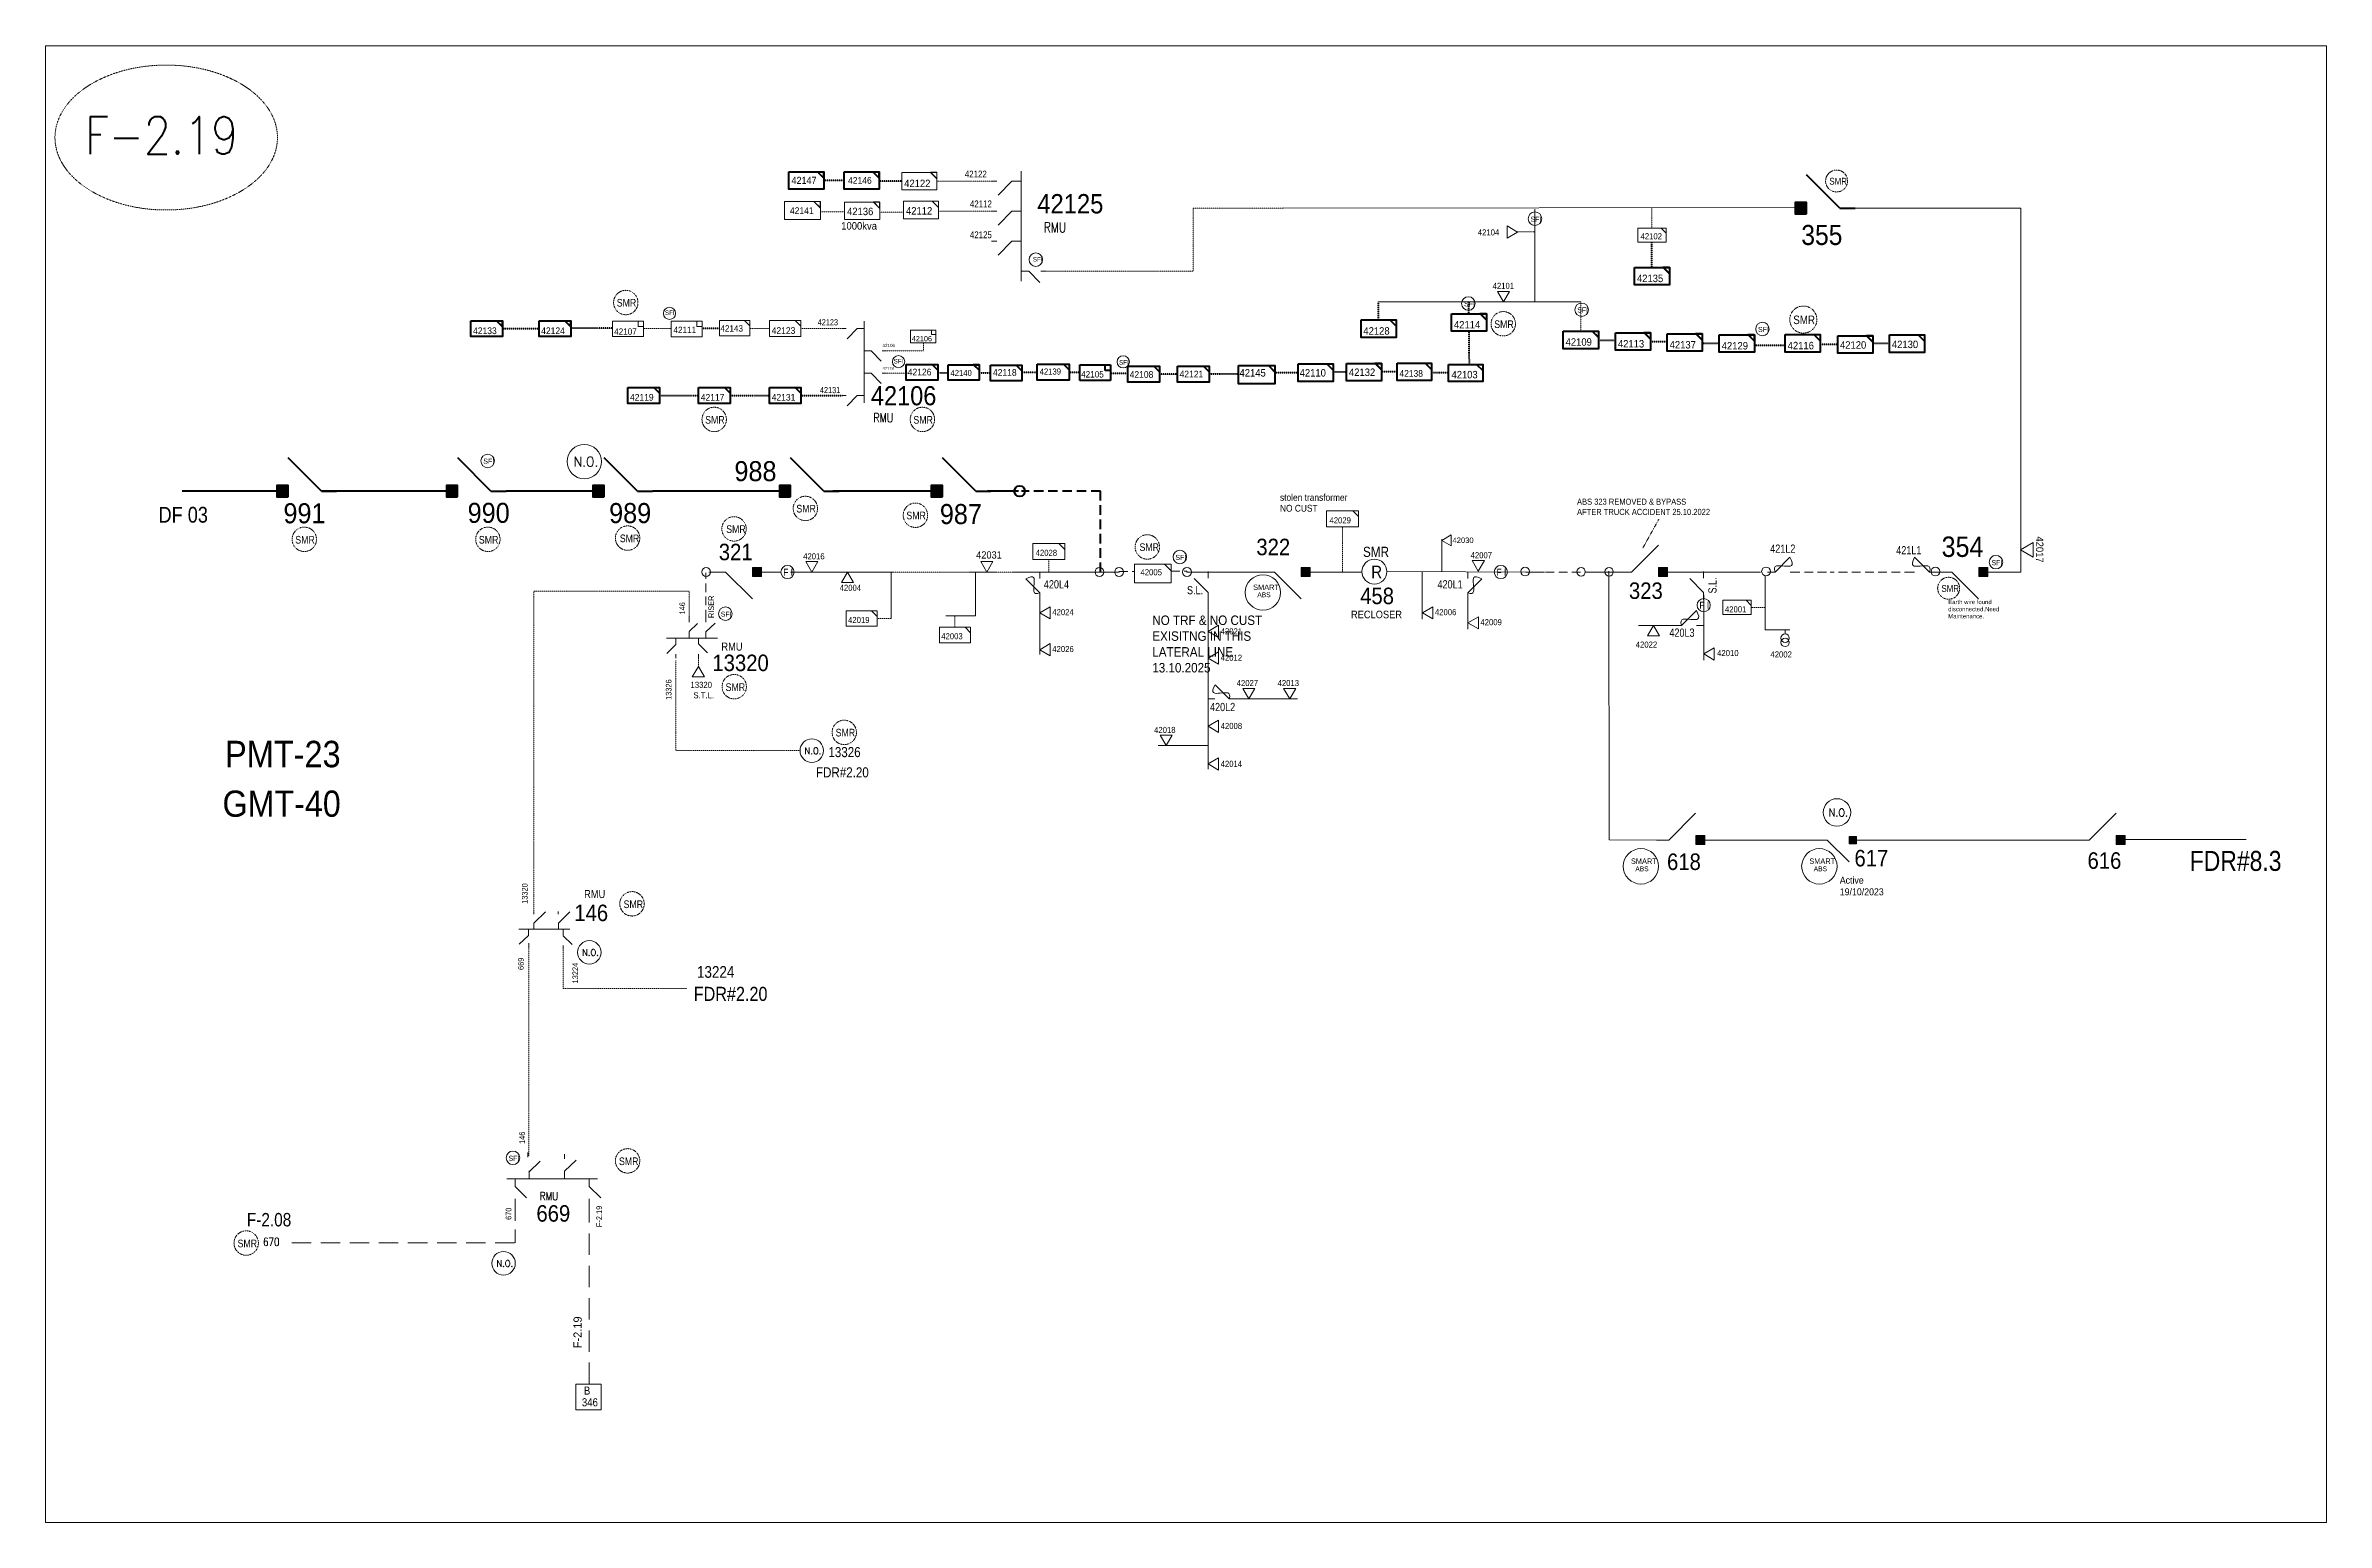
# Model space of a CAD drawing. Header units: metres. Extents: x 65984 to 144644, y -19036 to 23726.
# Drawn here: x 113793 to 114931, y 2058 to 2794 of the extents above; entities that cross this region are included whole.
import ezdxf
from ezdxf.enums import TextEntityAlignment as Align

# ---------------------------------------------------------------- set-up
doc = ezdxf.new("R2010")
doc.units = ezdxf.units.M
doc.header["$MEASUREMENT"] = 0
doc.linetypes.add('DGN Style 3', pattern=[0.013877, 0, -0.013877])
doc.linetypes.add('HIDDEN2', pattern=[2381.25, 1587.5, -793.75])
doc.layers.get('0').update_dxf_attribs({"color": 95, "lineweight": 40})
for name, color, linetype, lineweight in [('ABS', 7, 'Continuous', 40), ('ABS NUMBER', 112, 'Continuous', 30), ('d_eos', 111, 'Continuous', 40), ('d_eos no', 121, 'Continuous', 40), ('d_fco', 5, 'Continuous', 40), ('d_fco text', 95, 'Continuous', 40), ('d_oh branch', 94, 'Continuous', 40), ('d_switch', 95, 'Continuous', 40), ('d_tf', 1, 'Continuous', 40), ('d_tf no', 6, 'Continuous', 40), ('d_tf_200', 1, 'Continuous', 40), ('d_ug cable', 95, 'Continuous', 40), ('d_ug main line', 95, 'Continuous', 40), ('d_unit sub', 7, 'Continuous', 40), ('EARTH FAULT INDICATOR', 95, 'Continuous', 40), ('FDR  1  05', 172, 'Continuous', 40), ('fedr no', 95, 'Continuous', 40), ('GRID STATION 01', 7, 'Continuous', 40), ('Level 37', 7, 'Continuous', 0), ('O H MAIN FEEDER', 4, 'Continuous', 100), ('REGULATOR', 5, 'Continuous', 40), ('SW N O', 114, 'Continuous', 30)]:
    doc.layers.add(name, color=color, linetype=linetype, lineweight=lineweight)
doc.styles.add('NASKHF', font='naskhf.shx', dxfattribs={"height": 8})
doc.styles.add('Style-Andalus', font='andlso.ttf')
doc.styles.add('Style-Arial', font='arial.ttf')
doc.styles.add('Style-ENGINEERING', font='ENGINEERING.shx')
doc.styles.add('Style-msdefault', font='msdefault.shx')
doc.styles.add('Style-STANDARD', font='STANDARD.shx')

msp = doc.modelspace()

# ---------------------------------------------------------------- texts
at = {"layer": 'ABS NUMBER', "color": 2, "lineweight": 140, "style": 'Style-Arial'}
for s, width, p in [('355', 0.88, (114669.3, 2705)), ('988', 0.9, (114137, 2587.2)), ('991', 0.9, (113912, 2566.2)), ('990', 0.9, (114003.9, 2566.4)), ('989', 0.9, (114074.5, 2566.3)), ('987', 0.9, (114239.5, 2565.8))]:
    msp.add_text(s, height=10, dxfattribs=dict(at, width=width)).set_placement(p, align=Align.TOP_LEFT)
at = {"layer": 'ABS NUMBER', "color": 2, "lineweight": 13, "style": 'Style-Arial', "width": 0.88}
for s, height, p in [('354', 10.18, (114739.3, 2549.6)), ('321', 8.23, (114129.2, 2546)), ('322', 8.23, (114397.4, 2548.5)), ('618', 8.23, (114602.3, 2391.5))]:
    msp.add_text(s, height=height, dxfattribs=at).set_placement(p, align=Align.TOP_LEFT)
at = {"layer": 'ABS NUMBER', "color": 7, "lineweight": 13, "style": 'Style-Arial', "width": 0.88}
for s, p in [('323', (114583.3, 2526.7)), ('458', (114449.2, 2524.1)), ('616', (114812.1, 2392.1))]:
    msp.add_text(s, height=8.23, dxfattribs=at).set_placement(p, align=Align.TOP_LEFT)
at = {"layer": 'ABS NUMBER', "color": 2, "lineweight": 13, "style": 'Style-Arial', "width": 0.88}
msp.add_text('617', height=8.23, dxfattribs=at).set_placement((114712.7, 2393.3), align=Align.TOP_RIGHT)
at = {"layer": 'd_eos no', "color": 2, "linetype": 'Continuous', "lineweight": 13, "style": 'Style-Arial', "width": 0.88}
for s, p in [('13320', (114126, 2490.7)), ('146', (114057.1, 2366))]:
    msp.add_text(s, height=8.23, dxfattribs=at).set_placement(p, align=Align.TOP_LEFT)
at = {"layer": 'd_eos no', "color": 7, "linetype": 'Continuous', "lineweight": 13, "style": 'Style-Arial', "width": 0.88}
msp.add_text('PMT-23', height=13.18, dxfattribs=at).set_placement((113882.9, 2447.7), align=Align.TOP_LEFT)
at = {"layer": 'd_eos no', "color": 7, "linetype": 'Continuous', "lineweight": 13, "insert": (113881.6, 2422.9), "char_height": 13.088, "attachment_point": 1, "style": 'NASKHF'}
msp.add_mtext('\\fArial|b0|i0|c178178|p39;\\H1x;\\W0.88;GMT-40\\P', dxfattribs=at)
at = {"layer": 'd_fco text', "color": 1, "linetype": 'Continuous', "lineweight": 13, "style": 'Style-msdefault', "width": 0.82}
for p in [(114534.2, 2706.6), (114501, 2664.4), (114557.5, 2661.3), (114647.7, 2651.6), (114011.7, 2585.9), (114357, 2537.9), (114764.2, 2535.3), (114130.2, 2509.6), (114024.3, 2238.2)]:
    msp.add_text('SFI', height=2.54, rotation=359.9662, dxfattribs=at).set_placement(p)
at = {"layer": 'd_fco text', "color": 1, "linetype": 'Continuous', "lineweight": 13, "ltscale": 0.9, "style": 'Style-msdefault', "width": 0.82}
for p in [(114285.9, 2686.7), (114102.3, 2660.1), (114216.4, 2635.9), (114328.9, 2635.3)]:
    msp.add_text('SFI', height=2.29, rotation=359.9662, dxfattribs=at).set_placement(p)
at = {"layer": 'd_fco text', "color": 2, "linetype": 'Continuous', "lineweight": 13, "style": 'Style-msdefault', "width": 0.916667}
for s, height, p in [('stolen transformer', 3.404, (114409.2, 2570.8)), ('NO CUST', 3.4, (114409.2, 2565.4))]:
    msp.add_text(s, height=height, dxfattribs=at).set_placement(p, align=Align.TOP_LEFT)
at = {"layer": 'd_fco text', "color": 7, "linetype": 'Continuous', "lineweight": 13, "style": 'Style-msdefault', "width": 0.82}
msp.add_text('421L2', height=4.11, rotation=359.9662, dxfattribs=at).set_placement((114653.8, 2541.5))
msp.add_text('421L1', height=4.11, rotation=0.0339, dxfattribs=at).set_placement((114729.2, 2540.7), align=Align.RIGHT)
at = {"layer": 'd_fco text', "color": 80, "linetype": 'Continuous', "lineweight": 13, "style": 'Style-msdefault', "width": 0.82}
for s, rotation, p in [('420L4', 359.9662, (114291.4, 2523.7)), ('420L1', 359.9662, (114487.8, 2523.7)), ('S.L.', 89.9662, (114627, 2521.2)), ('S.L.', 359.9662, (114362.8, 2520.8)), ('420L3', 359.9662, (114603.5, 2499.6)), ('420L2', 359.9662, (114374.3, 2462.5))]:
    msp.add_text(s, height=4.11, rotation=rotation, dxfattribs=at).set_placement(p)
at = {"layer": 'd_fco text', "color": 7, "linetype": 'Continuous', "lineweight": 13, "style": 'Style-msdefault', "width": 0.916667}
msp.add_text('RECLOSER', height=3.78, dxfattribs=at).set_placement((114444.6, 2512.6), align=Align.TOP_LEFT)
at = {"layer": 'd_fco text', "color": 2, "linetype": 'Continuous', "lineweight": 13, "attachment_point": 1, "style": 'NASKHF'}
for s, insert, char_height in [('\\Fmsdefault;\\H1x;\\W0.916667;ABS 323 REMOVED & BYPASS\\PAFTER TRUCK ACCIDENT 25.10.2022', (114557.4, 2568.5), 3.064), ('\\Fmsdefault;\\H1x;\\W0.916667;Earth wire found\\Pdisconnected.Need\\PMaintenance.', (114742.6, 2518), 2.129)]:
    msp.add_mtext(s, dxfattribs=dict(at, insert=insert, char_height=char_height))
at = {"layer": 'd_fco text', "color": 1, "linetype": 'Continuous', "lineweight": 13, "attachment_point": 7, "rotation": 359.9662, "style": 'NASKHF'}
for s, insert, char_height in [('\\Fmsdefault;\\H1x;\\W0.82;SMART \\P', (114395.8, 2522.9), 2.686), ('\\Fmsdefault;\\H1x;\\W0.82;ABS', (114397.9, 2519.3), 2.417), ('\\Fmsdefault;\\H1x;\\W0.82;SMART \\P', (114584.3, 2386.3), 2.686), ('\\Fmsdefault;\\H1x;\\W0.82;ABS', (114586.5, 2382.6), 2.417), ('\\Fmsdefault;\\H1x;\\W0.82;SMART \\P', (114673.3, 2386.3), 2.686), ('\\Fmsdefault;\\H1x;\\W0.82;ABS', (114675.5, 2382.6), 2.417)]:
    msp.add_mtext(s, dxfattribs=dict(at, insert=insert, char_height=char_height))
at = {"layer": 'd_fco text', "color": 2, "linetype": 'Continuous', "lineweight": 13, "insert": (114345.5, 2510.2), "char_height": 4.733, "width": 62.15, "attachment_point": 1, "style": 'NASKHF'}
msp.add_mtext('\\Fmsdefault;\\H1x;\\W0.916667;NO TRF & NO CUST EXISITNG IN THIS LATERAL LINE\\P13.10.2025', dxfattribs=at)
at = {"layer": 'd_switch', "color": 1, "linetype": 'Continuous', "lineweight": 30, "ltscale": 0.9, "style": 'Style-ENGINEERING', "width": 0.857143}
for height, p in [(3.44, (114683.3, 2728.5)), (3.82, (114078.3, 2668.1)), (3.82, (114122.4, 2609.7)), (3.82, (114226.3, 2609.7)), (3.82, (114167.9, 2565.4)), (3.82, (114222.8, 2562)), (3.82, (113917.9, 2549.9)), (3.82, (114009.5, 2549.9)), (3.44, (114739.2, 2525.4))]:
    msp.add_text('SMR', height=height, rotation=0.0026, dxfattribs=at).set_placement(p, align=Align.TOP_LEFT)
at = {"layer": 'd_switch', "color": 140, "linetype": 'Continuous', "lineweight": 13, "style": 'Style-ENGINEERING', "width": 0.857143}
for s, p in [('42112', (114254.5, 2717.2)), ('42125', (114254.5, 2701.8))]:
    msp.add_text(s, height=3.43, dxfattribs=at).set_placement(p, align=Align.TOP_LEFT)
at = {"layer": 'd_switch', "color": 1, "linetype": 'Continuous', "lineweight": 30, "style": 'Style-ENGINEERING', "width": 0.857143}
for height, p in [(3.82, (114516.1, 2657.4)), (4.25, (114665.3, 2659.8)), (3.82, (114079.8, 2550.6)), (3.82, (114132.9, 2555.2)), (3.82, (114339.1, 2546.2)), (3.82, (114132.6, 2476.4)), (3.82, (114187.5, 2453.7)), (3.82, (114081.7, 2368.1)), (3.82, (114079.4, 2239.9)), (3.82, (113889.1, 2198.9))]:
    msp.add_text('SMR', height=height, rotation=0.0026, dxfattribs=at).set_placement(p, align=Align.TOP_LEFT)
at = {"layer": 'd_switch', "color": 7, "linetype": 'Continuous', "lineweight": 13, "ltscale": 0.9, "style": 'Style-ENGINEERING', "width": 0.857143}
for s, height, p in [('42106', 1.63, (114217.1, 2645.7)), ('42118', 1.46, (114216.5, 2634.2))]:
    msp.add_text(s, height=height, dxfattribs=at).set_placement(p, align=Align.TOP_RIGHT)
at = {"layer": 'd_switch', "color": 7, "linetype": 'Continuous', "lineweight": 30, "ltscale": 0.9, "style": 'Style-ENGINEERING', "width": 0.857143}
msp.add_text('42131', height=3.09, dxfattribs=at).set_placement((114189.8, 2624.2), align=Align.TOP_RIGHT)
at = {"layer": 'd_switch', "color": 41, "linetype": 'Continuous', "lineweight": 13, "ltscale": 0.9, "style": 'Style-ENGINEERING', "width": 0.857143}
msp.add_text('DF 03', height=7.88, dxfattribs=at).set_placement((113874.3, 2564.4), align=Align.TOP_RIGHT)
at = {"layer": 'd_switch', "color": 2, "linetype": 'Continuous', "lineweight": 30, "ltscale": 0.751821, "style": 'Style-ENGINEERING', "width": 0.857143}
msp.add_text('SMR', height=5.1, rotation=0.0026, dxfattribs=at).set_placement((114450.6, 2544.5), align=Align.TOP_LEFT)
at = {"layer": 'd_switch', "color": 7, "linetype": 'Continuous', "lineweight": 13, "style": 'Style-ENGINEERING', "width": 0.857143}
for s, height, rotation, p in [('146', 2.82, 89.9925, (114112.4, 2510.7)), ('13326', 2.82, 89.9925, (114105.6, 2468.1)), ('13320', 2.82, 89.9925, (114033.8, 2366.4)), ('669', 2.82, 89.9925, (114031.9, 2333.4)), ('13224', 2.82, 89.9925, (114059, 2326.7)), ('13224', 5.86, 359.9925, (114118.3, 2329.5)), ('146', 2.82, 89.9925, (114032.5, 2246.6))]:
    msp.add_text(s, height=height, rotation=rotation, dxfattribs=at).set_placement(p)
msp.add_text('RISER', height=2.82, rotation=90, dxfattribs=at).set_placement((114124, 2508.9), align=Align.TOP_LEFT)
at = {"layer": 'd_switch', "color": 2, "linetype": 'Continuous', "lineweight": 13, "style": 'Style-msdefault', "width": 0.857143}
for s, height, p in [('13326', 5.04, (114183.9, 2444.6)), ('FDR#8.3', 9.98, (114863.1, 2392.8))]:
    msp.add_text(s, height=height, dxfattribs=at).set_placement(p, align=Align.TOP_LEFT)
at = {"layer": 'd_switch', "color": 55, "linetype": 'Continuous', "lineweight": 13, "style": 'Style-msdefault', "width": 0.857143}
for height, p in [(5.04, (114177.7, 2434.5)), (7.04, (114116.7, 2325))]:
    msp.add_text('FDR#2.20', height=height, dxfattribs=at).set_placement(p, align=Align.TOP_LEFT)
at = {"layer": 'd_switch', "color": 55, "linetype": 'Continuous', "lineweight": 13, "ltscale": 0.842211, "style": 'Style-ENGINEERING', "width": 0.857143}
msp.add_text('F-2.08', height=6.69, dxfattribs=at).set_placement((113915.9, 2212.2), align=Align.TOP_RIGHT)
at = {"layer": 'd_switch', "color": 7, "linetype": 'Continuous', "lineweight": 13, "style": 'Style-ENGINEERING', "width": 0.857143}
for s, p in [('670', (114022.9, 2214.9)), ('F-2.19', (114068.1, 2215.8))]:
    msp.add_text(s, height=2.82, rotation=90, dxfattribs=at).set_placement(p, align=Align.TOP_RIGHT)
at = {"layer": 'd_switch', "color": 140, "linetype": 'Continuous', "lineweight": 13, "insert": (114262.9, 2732.1), "char_height": 3.43, "attachment_point": 3, "style": 'NASKHF'}
msp.add_mtext('\\FENGINEERING;\\H1x;\\W0.857143;42122\\P', dxfattribs=at)
at = {"layer": 'd_switch', "color": 7, "linetype": 'Continuous', "lineweight": 13, "ltscale": 0.9, "insert": (114188.7, 2658), "char_height": 3.087, "attachment_point": 3, "style": 'NASKHF'}
msp.add_mtext('\\FENGINEERING;\\H1x;\\W0.857143;42123\\P', dxfattribs=at)
at = {"layer": 'd_tf no', "color": 3, "linetype": 'Continuous', "lineweight": 40, "style": 'Style-msdefault'}
for s, height, width, p in [('42147', 3.54, 0.947368, (114165.5, 2729)), ('42146', 3.35, 0.947368, (114193.7, 2728.9)), ('42135', 3.72, 0.947368, (114587.3, 2680.2)), ('42133', 3.35, 0.947368, (114006.6, 2653.9)), ('42124', 3.35, 0.947368, (114040.6, 2653.9)), ('42128', 3.72, 0.947368, (114450.8, 2654)), ('42114', 3.72, 0.947368, (114496, 2657.1)), ('42109', 3.72, 0.947368, (114551.7, 2648.5)), ('42113', 3.72, 0.947368, (114577.8, 2647.6)), ('42137', 3.72, 0.947368, (114603.6, 2647.1)), ('42129', 3.72, 0.947368, (114629.6, 2646.6)), ('42116', 3.72, 0.947368, (114662.5, 2646.7)), ('42120', 3.72, 0.947368, (114688.6, 2647)), ('42130', 3.72, 0.947368, (114714.5, 2647.3)), ('42126', 3.35, 0.947368, (114223.5, 2633.3)), ('42140', 3.02, 0.947368, (114244.8, 2632.7)), ('42118', 3.35, 0.947368, (114266, 2633.1)), ('42139', 3.02, 0.947368, (114289.3, 2633.4)), ('42105', 3.2, 0.947368, (114310, 2632.1)), ('42108', 3.35, 0.947368, (114334.2, 2632.1)), ('42121', 3.35, 0.947368, (114359.1, 2632.3)), ('42145', 3.72, 0.947368, (114389, 2633.1)), ('42110', 3.72, 0.947368, (114419, 2633.1)), ('42132', 3.72, 0.947368, (114443.6, 2633.4)), ('42138', 3.33, 0.945946, (114468.8, 2632.6)), ('42103', 3.7, 0.945946, (114494.8, 2632.2)), ('42119', 3.35, 0.947368, (114084.9, 2620.7)), ('42117', 3.35, 0.947368, (114120.2, 2620.7)), ('42131', 3.35, 0.947368, (114155.6, 2620.7))]:
    msp.add_text(s, height=height, dxfattribs=dict(at, width=width)).set_placement(p, align=Align.TOP_LEFT)
at = {"layer": 'd_tf no', "color": 1, "linetype": 'Continuous', "lineweight": 40, "style": 'Style-msdefault'}
for s, height, width, p in [('42146', 3.35, 0.947368, (114193.7, 2728.9)), ('42135', 3.72, 0.947368, (114587.3, 2680.2)), ('42133', 3.35, 0.947368, (114006.6, 2653.9)), ('42124', 3.35, 0.947368, (114040.6, 2653.9)), ('42128', 3.72, 0.947368, (114450.8, 2654)), ('42114', 3.72, 0.947368, (114496, 2657.1)), ('42109', 3.72, 0.947368, (114551.7, 2648.5)), ('42113', 3.72, 0.947368, (114577.8, 2647.6)), ('42137', 3.72, 0.947368, (114603.6, 2647.1)), ('42129', 3.72, 0.947368, (114629.6, 2646.6)), ('42126', 3.35, 0.947368, (114223.5, 2633.3)), ('42140', 3.02, 0.947368, (114244.8, 2632.7)), ('42118', 3.35, 0.947368, (114266, 2633.1)), ('42139', 3.02, 0.947368, (114289.3, 2633.4)), ('42105', 3.2, 0.947368, (114310, 2632.1)), ('42108', 3.35, 0.947368, (114334.2, 2632.1)), ('42121', 3.35, 0.947368, (114359.1, 2632.3)), ('42145', 3.72, 0.947368, (114389, 2633.1)), ('42110', 3.72, 0.947368, (114419, 2633.1)), ('42132', 3.72, 0.947368, (114443.6, 2633.4)), ('42138', 3.33, 0.945946, (114468.8, 2632.6)), ('42103', 3.7, 0.945946, (114494.8, 2632.2)), ('42119', 3.35, 0.947368, (114084.9, 2620.7)), ('42117', 3.35, 0.947368, (114120.2, 2620.7)), ('42131', 3.35, 0.947368, (114155.6, 2620.7))]:
    msp.add_text(s, height=height, dxfattribs=dict(at, width=width)).set_placement(p, align=Align.TOP_LEFT)
at = {"layer": 'd_tf no', "color": 1, "linetype": 'Continuous', "lineweight": 13, "style": 'Style-msdefault'}
for s, height, width, p in [('42122', 3.72, 0.947368, (114221.7, 2727.6)), ('42104', 3.04, 0.945946, (114507.9, 2702.8)), ('42102', 3.04, 0.945946, (114589.1, 2700.9)), ('42107', 3.2, 0.947368, (114077, 2653.4)), ('42111', 3.2, 0.947368, (114106.6, 2654.3)), ('42143', 3.2, 0.947368, (114130, 2655)), ('42123', 3.35, 0.947368, (114155.6, 2654)), ('42106', 2.63, 0.947368, (114225.5, 2649.6)), ('42030', 2.74, 0.945946, (114495.3, 2549.1)), ('42006', 3.04, 0.945946, (114486.5, 2513.4)), ('42009', 3.04, 0.945946, (114509.2, 2508.4)), ('42001', 3.04, 0.945946, (114631.2, 2514.8)), ('42010', 3.04, 0.945946, (114627.3, 2493)), ('42002', 3.04, 0.945946, (114653.9, 2492.3))]:
    msp.add_text(s, height=height, dxfattribs=dict(at, width=width)).set_placement(p, align=Align.TOP_LEFT)
at = {"layer": 'd_tf no', "color": 3, "linetype": 'Continuous', "lineweight": 13, "style": 'Style-msdefault'}
for s, height, width, p in [('42122', 3.72, 0.947368, (114221.7, 2727.6)), ('42141', 3.35, 0.947368, (114164.7, 2713.8)), ('42136', 3.72, 0.947368, (114193.2, 2713.6)), ('42112', 3.72, 0.947368, (114222.6, 2713.9)), ('42104', 3.04, 0.945946, (114507.9, 2702.8)), ('42102', 3.04, 0.945946, (114589.1, 2700.9)), ('42111', 3.2, 0.947368, (114106.6, 2654.3)), ('42143', 3.2, 0.947368, (114130, 2655)), ('42123', 3.35, 0.947368, (114155.6, 2654)), ('42106', 2.63, 0.947368, (114225.5, 2649.6))]:
    msp.add_text(s, height=height, dxfattribs=dict(at, width=width)).set_placement(p, align=Align.TOP_LEFT)
at = {"layer": 'd_tf no', "color": 80, "linetype": 'Continuous', "lineweight": 13, "style": 'Style-msdefault'}
for s, height, width, p in [('1000kva', 3.72, 0.947368, (114190.3, 2706.4)), ('42029', 3.04, 0.945946, (114433.9, 2559.2)), ('42028', 3.04, 0.945946, (114287.3, 2543)), ('42019', 3.04, 0.945946, (114193.7, 2509.5)), ('42024', 3.04, 0.945946, (114295.6, 2513.4)), ('42003', 3.04, 0.945946, (114240.2, 2501.4)), ('42026', 3.04, 0.945946, (114295.6, 2495))]:
    msp.add_text(s, height=height, dxfattribs=dict(at, width=width)).set_placement(p, align=Align.TOP_LEFT)
at = {"layer": 'd_tf no', "color": 3, "linetype": 'Continuous', "lineweight": 13, "style": 'Style-msdefault', "width": 0.945946}
msp.add_text('42101', height=3.04, dxfattribs=at).set_placement((114515.3, 2673.1))
at = {"layer": 'd_tf no', "color": 2, "linetype": 'Continuous', "lineweight": 13, "style": 'Style-msdefault'}
for s, height, width, p in [('42107', 3.2, 0.947368, (114077, 2653.4)), ('42005', 3.04, 0.945946, (114339.6, 2533.3))]:
    msp.add_text(s, height=height, dxfattribs=dict(at, width=width)).set_placement(p, align=Align.TOP_LEFT)
at = {"layer": 'd_tf no', "color": 1, "linetype": 'Continuous', "lineweight": 13, "style": 'Style-msdefault', "width": 0.945946}
msp.add_text('42017', height=3.7, rotation=270, dxfattribs=at).set_placement((114786.4, 2536.6), align=Align.RIGHT)
at = {"layer": 'd_tf no', "color": 80, "linetype": 'Continuous', "lineweight": 13, "style": 'Style-msdefault', "width": 0.945946}
for s, height, p in [('42016', 3.04, (114182, 2538.2)), ('42031', 3.63, (114270.4, 2538.6)), ('42004', 3.04, (114200.2, 2522.5))]:
    msp.add_text(s, height=height, dxfattribs=at).set_placement(p, align=Align.RIGHT)
at = {"layer": 'd_tf no', "color": 1, "linetype": 'Continuous', "lineweight": 13, "style": 'Style-msdefault', "width": 0.945946}
msp.add_text('42007', height=3.04, dxfattribs=at).set_placement((114515, 2541.8), align=Align.TOP_RIGHT)
at = {"layer": 'd_tf no', "color": 80, "linetype": 'Continuous', "lineweight": 13, "style": 'Style-msdefault', "width": 0.945946}
for s, p in [('42021', (114379.6, 2500.8)), ('42012', (114379.6, 2487.6)), ('42027', (114387.6, 2475)), ('42013', (114408, 2475)), ('42018', (114346.4, 2451.6)), ('42008', (114379.6, 2453.6)), ('42014', (114379.6, 2434.7))]:
    msp.add_text(s, height=3.04, dxfattribs=at).set_placement(p)
at = {"layer": 'd_tf no', "color": 3, "linetype": 'Continuous', "lineweight": 13, "style": 'Style-msdefault', "width": 0.945946}
for s, p in [('13320', (114125.8, 2474.1)), ('S.T.L.', (114126.8, 2468.9))]:
    msp.add_text(s, height=3.04, dxfattribs=at).set_placement(p, align=Align.RIGHT)
at = {"layer": 'd_tf no', "color": 1, "linetype": 'Continuous', "lineweight": 13, "insert": (114586.7, 2497.2), "char_height": 3.043, "attachment_point": 1, "style": 'NASKHF'}
msp.add_mtext('\\Fmsdefault;\\H1x;\\W0.945946;42022\\P', dxfattribs=at)
at = {"layer": 'd_tf no', "color": 121, "linetype": 'Continuous', "lineweight": 40, "insert": (114688.5, 2379.9), "char_height": 3.463, "attachment_point": 1, "style": 'NASKHF'}
msp.add_mtext('\\Fmsdefault;\\H1x;\\W0.945946;Active\\P19/10/2023', dxfattribs=at)
at = {"layer": 'fedr no', "color": 6, "linetype": 'Continuous', "lineweight": 13, "style": 'Style-STANDARD', "width": 0.909091}
msp.add_text('F-2.19', height=18.92, dxfattribs=at).set_placement((113851.1, 2749.7), align=Align.MIDDLE_CENTER)
at = {"layer": 'GRID STATION 01', "color": 7, "linetype": 'Continuous', "lineweight": 13, "style": 'Style-msdefault'}
msp.add_text('F-2.19', height=4.11, rotation=90, dxfattribs=at).set_placement((114056.7, 2160.6), align=Align.TOP_RIGHT)
at = {"layer": 'GRID STATION 01', "color": 80, "linetype": 'Continuous', "lineweight": 13, "style": 'Style-msdefault', "width": 0.888889}
for s, p in [('346', (114068.9, 2119.8)), ('B', (114065.1, 2125.6))]:
    msp.add_text(s, height=4.04, dxfattribs=at).set_placement(p, align=Align.TOP_RIGHT)
at = {"layer": 'Level 37', "color": 7, "linetype": 'Continuous', "lineweight": 13, "style": 'Style-Arial', "width": 0.88}
msp.add_text('42125', height=9.65, dxfattribs=at).set_placement((114288.1, 2720.4), align=Align.TOP_LEFT)
at = {"layer": 'Level 37', "color": 7, "linetype": 'Continuous', "lineweight": 13, "style": 'Style-STANDARD', "width": 0.854701}
msp.add_text('RMU', height=4.99, dxfattribs=at).set_placement((114296.9, 2703.8), align=Align.MIDDLE_CENTER)
at = {"layer": 'Level 37', "color": 2, "linetype": 'Continuous', "lineweight": 13, "ltscale": 0.9, "style": 'Style-Arial', "width": 0.88}
msp.add_text('42106', height=9.55, dxfattribs=at).set_placement((114205.1, 2624.6), align=Align.TOP_LEFT)
at = {"layer": 'Level 37', "color": 2, "linetype": 'Continuous', "lineweight": 13, "ltscale": 0.9, "style": 'Style-STANDARD', "width": 0.854701}
msp.add_text('RMU', height=4.49, dxfattribs=at).set_placement((114211.3, 2608.8), align=Align.MIDDLE_CENTER)
at = {"layer": 'Level 37', "color": 2, "linetype": 'Continuous', "lineweight": 13}
for s, height, style, width, p in [('RMU', 4.03, 'Style-msdefault', 0.86, (114130.5, 2496.7)), ('RMU', 4.03, 'Style-msdefault', 0.86, (114062, 2373.3)), ('669', 8.23, 'Style-Arial', 0.88, (114038.2, 2216.1))]:
    msp.add_text(s, height=height, dxfattribs=dict(at, style=style, width=width)).set_placement(p, align=Align.TOP_LEFT)
at = {"layer": 'Level 37', "color": 2, "linetype": 'Continuous', "lineweight": 13, "style": 'Style-STANDARD', "width": 0.854701}
for s, p in [('RMU', (114044.5, 2220.6)), ('670', (113905.9, 2197.8))]:
    msp.add_text(s, height=4.11, dxfattribs=at).set_placement(p, align=Align.MIDDLE_CENTER)

# ---------------------------------------------------------------- blocks, each defined once
blk = doc.blocks.new('ABS2_1_1')
at = {"color": 0, "linetype": 'ByBlock', "lineweight": -2, "ltscale": 500}
for q in [(-29900, 43500), (0, 0)]:
    blk.add_line((0, 13600), q, dxfattribs=at)
at = {"color": 0, "linetype": 'ByBlock', "lineweight": -2, "ltscale": 500, "flags": 128}
for points in [[(5000, 43600), (-5000, 43600), (-5000, 53600), (5000, 53600)], [(3791, 49653), (3791, 49653), (3791, 49653)]]:
    blk.add_lwpolyline(points, close=True, dxfattribs=at)
at = {"color": 0, "linetype": 'ByBlock', "lineweight": -2, "ltscale": 500}
for points in [[(5000, 43600), (-5000, 43600), (5000, 53600), (-5000, 53600)], [(3791, 49653), (3791, 49653), (3791, 49653)]]:
    blk.add_solid(points, dxfattribs=at)
blk = doc.blocks.new('FUSE01')
at = {"color": 0, "linetype": 'ByBlock', "lineweight": -2}
blk.add_line((0, -17.15), (0, -22.55), dxfattribs=at)
at = {"color": 0, "linetype": 'ByBlock', "lineweight": -2, "flags": 128}
blk.add_lwpolyline([(0, 0.05), (0, -5.75), (-11.2, -16.95)], dxfattribs=at)
at = {"color": 0, "linetype": 'ByBlock', "lineweight": -2}
blk.add_open_spline([(-11.2, -16.95), (3.4, -25.35), (-11.6, -1.35), (0, -5.75)], degree=3, dxfattribs=at)
blk = doc.blocks.new('*U1006')
at = {"layer": 'EARTH FAULT INDICATOR', "color": 2, "linetype": 'Continuous', "lineweight": 13}
blk.add_circle((0, 0.1), 4, dxfattribs=at)
at = {"layer": 'EARTH FAULT INDICATOR', "color": 2, "lineweight": 13, "style": 'Style-Andalus', "width": 0.9}
blk.add_text('F I', height=4.23, dxfattribs=at).set_placement((-2.6, 2.1), align=Align.TOP_LEFT)
blk = doc.blocks.new('*U1180')
at = {"layer": 'd_fco', "color": 80, "linetype": 'Continuous', "lineweight": 13}
blk.add_line((4.2, 4.5), (4.2, 8.6), dxfattribs=at)
at = {"layer": 'd_fco', "color": 80, "linetype": 'Continuous', "lineweight": 13, "flags": 128}
blk.add_lwpolyline([(4.2, -8.6), (4.2, -4.2), (-4.2, 4.3)], dxfattribs=at)
blk = doc.blocks.new('TFU_124')
at = {"layer": 'd_tf_200', "color": 80, "linetype": 'Continuous', "lineweight": 13}
blk.add_line((0, 10), (0, 0), dxfattribs=at)
for centre in [(0, 30), (0, 20)]:
    blk.add_circle(centre, 10, dxfattribs=at)
blk = doc.blocks.new('TF_8')
at = {"color": 0, "linetype": 'ByBlock', "lineweight": -2}
blk.add_line((6.3, 4.95), (9.9, 1.35), dxfattribs=at)
blk.add_3dface([(-10.1, 4.95), (9.9, 4.95), (9.9, -5.05), (-10.1, -5.05)], dxfattribs=at)
blk = doc.blocks.new('*U1059')
at = {"layer": 'REGULATOR', "color": 7, "linetype": 'Continuous', "lineweight": 13}
blk.add_circle((0, 0.1), 7.56, dxfattribs=at)
at = {"layer": 'ABS NUMBER', "color": 7, "lineweight": 13, "style": 'Style-ENGINEERING', "width": 0.9}
blk.add_text('R', height=7.56, dxfattribs=at).set_placement((-1.9, 3.7), align=Align.TOP_LEFT)
blk = doc.blocks.new('TRA1_1045')
at = {"layer": 'd_tf', "color": 80, "linetype": 'Continuous', "lineweight": 13, "ltscale": 0.00019873, "flags": 128}
blk.add_lwpolyline([(10.1, -17), (0.1, 0), (-9.9, -17)], close=True, dxfattribs=at)
blk = doc.blocks.new('TRA1_1044')
at = {"layer": 'd_tf', "color": 80, "linetype": 'Continuous', "lineweight": 13, "ltscale": 0.00019873, "xscale": 1.000046566207833, "yscale": 1.000046566207833, "zscale": 1.000046566207833, "rotation": 180}
blk.add_blockref('TRA1_1045', (0, 0), dxfattribs=at)
blk = doc.blocks.new('TRA1_1047')
at = {"layer": 'd_tf', "color": 80, "linetype": 'Continuous', "lineweight": 13, "ltscale": 0.00019873, "extrusion": (0, 0, -1), "flags": 128}
blk.add_lwpolyline([(-10.1, -17), (-0.1, 0), (9.9, -17)], close=True, dxfattribs=at)
blk = doc.blocks.new('TRA1_1046')
at = {"layer": 'd_tf', "color": 80, "linetype": 'Continuous', "lineweight": 13, "ltscale": 0.00019873, "xscale": 1.000046566207833, "yscale": 1.000046566207833, "zscale": 1.000046566207833, "rotation": 180}
blk.add_blockref('TRA1_1047', (0, 0), dxfattribs=at)
blk = doc.blocks.new('*U2845')
at = {"layer": 'd_unit sub', "color": 80, "linetype": 'Continuous', "lineweight": 13, "flags": 128}
blk.add_lwpolyline([(20, 10), (20, 2.8), (12.8, 10)], close=True, dxfattribs=at)
at = {"layer": 'd_unit sub', "color": 80, "linetype": 'Continuous', "lineweight": 13, "xscale": 2, "yscale": 2, "zscale": 1.100406901877171, "rotation": 359.9999999999999}
blk.add_blockref('TF_8', (0.2, 0.1), dxfattribs=at)
blk = doc.blocks.new('TRA1_1049')
at = {"layer": 'd_tf', "color": 3, "linetype": 'Continuous', "lineweight": 13, "ltscale": 0.00019873, "flags": 128}
blk.add_lwpolyline([(10.1, -17), (0.1, 0), (-9.9, -17)], close=True, dxfattribs=at)
blk = doc.blocks.new('TRA1_1048')
at = {"layer": 'd_tf', "color": 3, "linetype": 'Continuous', "lineweight": 13, "ltscale": 0.00019873, "xscale": 1.000046566207833, "yscale": 1.000046566207833, "zscale": 1.000046566207833, "rotation": 180}
blk.add_blockref('TRA1_1049', (0, 0), dxfattribs=at)
blk = doc.blocks.new('*U2947')
at = {"layer": 'd_unit sub', "color": 80, "linetype": 'Continuous', "lineweight": 13, "flags": 128}
blk.add_lwpolyline([(8.4, 4.2), (8.4, 1.2), (5.4, 4.2)], close=True, dxfattribs=at)
at = {"layer": 'd_unit sub', "color": 80, "linetype": 'Continuous', "lineweight": 13, "xscale": 0.8411620702491402, "yscale": 0.8411620702491402, "zscale": 0.3810884258049561, "rotation": 359.9999999999999}
blk.add_blockref('TF_8', (0.1, 0), dxfattribs=at)
blk = doc.blocks.new('TRA1_1128')
at = {"layer": 'd_tf', "color": 80, "linetype": 'Continuous', "lineweight": 13, "ltscale": 0.000215867, "extrusion": (0, 0, -1), "flags": 128}
blk.add_lwpolyline([(-10.1, -17), (-0.1, 0), (9.9, -17)], close=True, dxfattribs=at)
blk = doc.blocks.new('TRA1_1127')
at = {"layer": 'd_tf', "color": 80, "linetype": 'Continuous', "lineweight": 13, "ltscale": 0.000215867, "xscale": 1.000046566207833, "yscale": 1.000046566207833, "zscale": 1.000046566207833, "rotation": 180}
blk.add_blockref('TRA1_1128', (0, 0), dxfattribs=at)
blk = doc.blocks.new('*U1480')
at = {"layer": 'd_unit sub', "color": 80, "linetype": 'Continuous', "lineweight": 40, "flags": 128}
blk.add_lwpolyline([(8.4, 4.2), (8.4, 1.2), (5.4, 4.2)], close=True, dxfattribs=at)
at = {"layer": 'd_unit sub', "color": 80, "linetype": 'Continuous', "lineweight": 40, "xscale": 0.8411620702491402, "yscale": 0.8411620702491402, "zscale": 0.3810884258049561, "rotation": 359.9999999999999}
blk.add_blockref('TF_8', (0.1, 0), dxfattribs=at)
blk = doc.blocks.new('*U2401')
at = {"layer": 'd_unit sub', "color": 2, "linetype": 'Continuous', "lineweight": 40, "flags": 128}
blk.add_lwpolyline([(8.4, 4.2), (8.4, 1.2), (5.4, 4.2)], close=True, dxfattribs=at)
at = {"layer": 'd_unit sub', "color": 2, "linetype": 'Continuous', "lineweight": 40, "xscale": 0.8411620702491402, "yscale": 0.8411620702491402, "zscale": 0.3810884258049561, "rotation": 359.9999999999999}
blk.add_blockref('TF_8', (0.1, 0), dxfattribs=at)
blk = doc.blocks.new('*U893')
at = {"layer": 'SW N O', "color": 3, "lineweight": 13}
blk.add_circle((0, 0), 16.8, dxfattribs=at)
at = {"layer": 'SW N O', "color": 3, "lineweight": 13, "style": 'Style-STANDARD'}
blk.add_text('N.O.', height=9.6, dxfattribs=at).set_placement((1.7, -0.2), align=Align.MIDDLE_CENTER)
blk = doc.blocks.new('*U3798')
at = {"layer": 'd_unit sub', "color": 80, "linetype": 'Continuous', "lineweight": 13, "flags": 128}
blk.add_lwpolyline([(8.4, 4.2), (8.4, 1.2), (5.4, 4.2)], close=True, dxfattribs=at)
at = {"layer": 'd_unit sub', "color": 80, "linetype": 'Continuous', "lineweight": 13, "xscale": 0.8411620702491402, "yscale": 0.8411620702491402, "zscale": 0.3359600248857451, "rotation": 359.9999999999999}
blk.add_blockref('TF_8', (0.1, 0), dxfattribs=at)
blk = doc.blocks.new('*U3904')
at = {"layer": 'd_unit sub', "color": 2, "linetype": 'Continuous', "lineweight": 13}
for p, q in [((-9.2, 4.6), (9.2, 4.6)), ((-9.2, -4.6), (-9.2, 4.6)), ((6, 4.6), (9.2, 4.6)), ((6, 1.4), (6, 4.6)), ((9.2, 1.4), (6, 1.4)), ((9.2, 4.6), (9.2, 1.4)), ((9.2, 4.6), (9.2, -4.6)), ((9.2, -4.6), (-9.2, -4.6))]:
    blk.add_line(p, q, dxfattribs=at)
blk = doc.blocks.new('*U3905')
at = {"layer": 'd_unit sub', "color": 80, "linetype": 'Continuous', "lineweight": 13}
for p, q in [((-9.2, 4.6), (9.2, 4.6)), ((-9.2, -4.6), (-9.2, 4.6)), ((6, 4.6), (9.2, 4.6)), ((6, 1.4), (6, 4.6)), ((9.2, 1.4), (6, 1.4)), ((9.2, 4.6), (9.2, 1.4)), ((9.2, 4.6), (9.2, -4.6)), ((9.2, -4.6), (-9.2, -4.6))]:
    blk.add_line(p, q, dxfattribs=at)
blk = doc.blocks.new('*U3906')
at = {"layer": 'd_unit sub', "color": 80, "linetype": 'Continuous', "lineweight": 40, "flags": 128}
blk.add_lwpolyline([(8.4, 4.2), (8.4, 1.2), (5.4, 4.2)], close=True, dxfattribs=at)
at = {"layer": 'd_unit sub', "color": 80, "linetype": 'Continuous', "lineweight": 40, "xscale": 0.8411620702491404, "yscale": 0.8411620702491404, "zscale": 0.3837492998258465, "rotation": 359.9999999999999}
blk.add_blockref('TF_8', (0.1, 0), dxfattribs=at)
blk = doc.blocks.new('*U657')
at = {"layer": 'd_unit sub', "color": 80, "linetype": 'Continuous', "lineweight": 40}
for p, q in [((-9.2, 4.6), (9.2, 4.6)), ((-9.2, -4.6), (-9.2, 4.6)), ((6, 4.6), (9.2, 4.6)), ((6, 1.4), (6, 4.6)), ((9.2, 1.4), (6, 1.4)), ((9.2, 4.6), (9.2, 1.4)), ((9.2, 4.6), (9.2, -4.6)), ((9.2, -4.6), (-9.2, -4.6))]:
    blk.add_line(p, q, dxfattribs=at)
blk = doc.blocks.new('*U3907')
at = {"layer": 'd_unit sub', "color": 80, "linetype": 'Continuous', "lineweight": 40, "flags": 128}
blk.add_lwpolyline([(8.4, 4.2), (8.4, 1.2), (5.4, 4.2)], close=True, dxfattribs=at)
at = {"layer": 'd_unit sub', "color": 80, "linetype": 'Continuous', "lineweight": 40, "xscale": 0.8411620702491402, "yscale": 0.8411620702491402, "zscale": 0.3393060555993059, "rotation": 359.9999999999999}
blk.add_blockref('TF_8', (0.1, 0), dxfattribs=at)
blk = doc.blocks.new('*U3908')
at = {"layer": 'd_unit sub', "color": 80, "linetype": 'Continuous', "lineweight": 40, "flags": 128}
blk.add_lwpolyline([(8.4, 4.2), (8.4, 1.2), (5.4, 4.2)], close=True, dxfattribs=at)
at = {"layer": 'd_unit sub', "color": 80, "linetype": 'Continuous', "lineweight": 40, "xscale": 0.8411620702491404, "yscale": 0.8411620702491404, "zscale": 0.3516215289473636, "rotation": 359.9999999999999}
blk.add_blockref('TF_8', (0.1, 0), dxfattribs=at)
blk = doc.blocks.new('*U3909')
at = {"layer": 'd_unit sub', "color": 80, "linetype": 'Continuous', "lineweight": 13, "flags": 128}
blk.add_lwpolyline([(8.4, 4.2), (8.4, 1.2), (5.4, 4.2)], close=True, dxfattribs=at)
at = {"layer": 'd_unit sub', "color": 80, "linetype": 'Continuous', "lineweight": 13, "xscale": 0.8411620702491402, "yscale": 0.8411620702491402, "zscale": 0.3548736984708656, "rotation": 359.9999999999999}
blk.add_blockref('TF_8', (0.1, 0), dxfattribs=at)
blk = doc.blocks.new('*U3910')
at = {"layer": 'd_unit sub', "color": 80, "linetype": 'Continuous', "lineweight": 40, "flags": 128}
blk.add_lwpolyline([(8.4, 4.2), (8.4, 1.2), (5.4, 4.2)], close=True, dxfattribs=at)
at = {"layer": 'd_unit sub', "color": 80, "linetype": 'Continuous', "lineweight": 40, "xscale": 0.8411620702491404, "yscale": 0.8411620702491404, "zscale": 0.2993992278532708, "rotation": 359.9999999999999}
blk.add_blockref('TF_8', (0.1, 0), dxfattribs=at)
blk = doc.blocks.new('*U3930')
at = {"layer": 'd_unit sub', "color": 80, "linetype": 'Continuous', "lineweight": 40, "flags": 128}
blk.add_lwpolyline([(8.4, 4.2), (8.4, 1.2), (5.4, 4.2)], close=True, dxfattribs=at)
at = {"layer": 'd_unit sub', "color": 80, "linetype": 'Continuous', "lineweight": 40, "xscale": 0.8411620702491401, "yscale": 0.8411620702491401, "zscale": 0.3446255726445002, "rotation": 359.9999999999999}
blk.add_blockref('TF_8', (0.1, 0), dxfattribs=at)
blk = doc.blocks.new('*U4177')
at = {"layer": 'd_unit sub', "color": 3, "linetype": 'Continuous', "lineweight": 40, "flags": 128}
blk.add_lwpolyline([(8.4, 4.2), (8.4, 1.2), (5.4, 4.2)], close=True, dxfattribs=at)
at = {"layer": 'd_unit sub', "color": 3, "linetype": 'Continuous', "lineweight": 40, "xscale": 0.8411620702491402, "yscale": 0.8411620702491402, "zscale": 0.3810884258049561, "rotation": 359.9999999999999}
blk.add_blockref('TF_8', (0.1, 0), dxfattribs=at)
blk = doc.blocks.new('*U4178')
at = {"layer": 'd_unit sub', "color": 3, "linetype": 'Continuous', "lineweight": 40, "flags": 128}
blk.add_lwpolyline([(8.4, 4.2), (8.4, 1.2), (5.4, 4.2)], close=True, dxfattribs=at)
at = {"layer": 'd_unit sub', "color": 3, "linetype": 'Continuous', "lineweight": 40, "xscale": 0.8411620702491404, "yscale": 0.8411620702491404, "zscale": 0.2993992278532708, "rotation": 359.9999999999999}
blk.add_blockref('TF_8', (0.1, 0), dxfattribs=at)
blk = doc.blocks.new('*U4179')
at = {"layer": 'd_unit sub', "color": 3, "linetype": 'Continuous', "lineweight": 40, "flags": 128}
blk.add_lwpolyline([(8.4, 4.2), (8.4, 1.2), (5.4, 4.2)], close=True, dxfattribs=at)
at = {"layer": 'd_unit sub', "color": 3, "linetype": 'Continuous', "lineweight": 40, "xscale": 0.8411620702491404, "yscale": 0.8411620702491404, "zscale": 0.3837492998258465, "rotation": 359.9999999999999}
blk.add_blockref('TF_8', (0.1, 0), dxfattribs=at)
blk = doc.blocks.new('*U4180')
at = {"layer": 'd_unit sub', "color": 3, "linetype": 'Continuous', "lineweight": 40}
for p, q in [((-9.2, 4.6), (9.2, 4.6)), ((-9.2, -4.6), (-9.2, 4.6)), ((6, 4.6), (9.2, 4.6)), ((6, 1.4), (6, 4.6)), ((9.2, 1.4), (6, 1.4)), ((9.2, 4.6), (9.2, 1.4)), ((9.2, 4.6), (9.2, -4.6)), ((9.2, -4.6), (-9.2, -4.6))]:
    blk.add_line(p, q, dxfattribs=at)
blk = doc.blocks.new('*U4181')
at = {"layer": 'd_unit sub', "color": 3, "linetype": 'Continuous', "lineweight": 40, "flags": 128}
blk.add_lwpolyline([(8.4, 4.2), (8.4, 1.2), (5.4, 4.2)], close=True, dxfattribs=at)
at = {"layer": 'd_unit sub', "color": 3, "linetype": 'Continuous', "lineweight": 40, "xscale": 0.8411620702491402, "yscale": 0.8411620702491402, "zscale": 0.3393060555993059, "rotation": 359.9999999999999}
blk.add_blockref('TF_8', (0.1, 0), dxfattribs=at)
blk = doc.blocks.new('*U4182')
at = {"layer": 'd_unit sub', "color": 3, "linetype": 'Continuous', "lineweight": 40, "flags": 128}
blk.add_lwpolyline([(8.4, 4.2), (8.4, 1.2), (5.4, 4.2)], close=True, dxfattribs=at)
at = {"layer": 'd_unit sub', "color": 3, "linetype": 'Continuous', "lineweight": 40, "xscale": 0.8411620702491404, "yscale": 0.8411620702491404, "zscale": 0.3516215289473636, "rotation": 359.9999999999999}
blk.add_blockref('TF_8', (0.1, 0), dxfattribs=at)
blk = doc.blocks.new('*U4183')
at = {"layer": 'd_unit sub', "color": 3, "linetype": 'Continuous', "lineweight": 13}
for p, q in [((-9.2, 4.6), (9.2, 4.6)), ((-9.2, -4.6), (-9.2, 4.6)), ((6, 4.6), (9.2, 4.6)), ((6, 1.4), (6, 4.6)), ((9.2, 1.4), (6, 1.4)), ((9.2, 4.6), (9.2, 1.4)), ((9.2, 4.6), (9.2, -4.6)), ((9.2, -4.6), (-9.2, -4.6))]:
    blk.add_line(p, q, dxfattribs=at)
blk = doc.blocks.new('*U4184')
at = {"layer": 'd_unit sub', "color": 3, "linetype": 'Continuous', "lineweight": 13, "flags": 128}
blk.add_lwpolyline([(8.4, 4.2), (8.4, 1.2), (5.4, 4.2)], close=True, dxfattribs=at)
at = {"layer": 'd_unit sub', "color": 3, "linetype": 'Continuous', "lineweight": 13, "xscale": 0.8411620702491404, "yscale": 0.8411620702491404, "zscale": 0.3810884258049561, "rotation": 359.9999999999999}
blk.add_blockref('TF_8', (0.1, 0), dxfattribs=at)
blk = doc.blocks.new('*U4185')
at = {"layer": 'd_unit sub', "color": 3, "linetype": 'Continuous', "lineweight": 13, "flags": 128}
blk.add_lwpolyline([(8.4, 4.2), (8.4, 1.2), (5.4, 4.2)], close=True, dxfattribs=at)
at = {"layer": 'd_unit sub', "color": 3, "linetype": 'Continuous', "lineweight": 13, "xscale": 0.8411620702491402, "yscale": 0.8411620702491402, "zscale": 0.3548736984708656, "rotation": 359.9999999999999}
blk.add_blockref('TF_8', (0.1, 0), dxfattribs=at)
blk = doc.blocks.new('*U4186')
at = {"layer": 'd_unit sub', "color": 3, "linetype": 'Continuous', "lineweight": 13, "flags": 128}
blk.add_lwpolyline([(8.4, 4.2), (8.4, 1.2), (5.4, 4.2)], close=True, dxfattribs=at)
at = {"layer": 'd_unit sub', "color": 3, "linetype": 'Continuous', "lineweight": 13, "xscale": 0.8411620702491402, "yscale": 0.8411620702491402, "zscale": 0.3359600248857451, "rotation": 359.9999999999999}
blk.add_blockref('TF_8', (0.1, 0), dxfattribs=at)
blk = doc.blocks.new('*U4187')
at = {"layer": 'd_unit sub', "color": 3, "linetype": 'Continuous', "lineweight": 40, "flags": 128}
blk.add_lwpolyline([(8.4, 4.2), (8.4, 1.2), (5.4, 4.2)], close=True, dxfattribs=at)
at = {"layer": 'd_unit sub', "color": 3, "linetype": 'Continuous', "lineweight": 40, "xscale": 0.8411620702491401, "yscale": 0.8411620702491401, "zscale": 0.3446255726445002, "rotation": 359.9999999999999}
blk.add_blockref('TF_8', (0.1, 0), dxfattribs=at)
blk = doc.blocks.new('*U4214')
at = {"layer": 'd_unit sub', "color": 3, "linetype": 'Continuous', "lineweight": 40, "flags": 128}
blk.add_lwpolyline([(8.4, 4.2), (8.4, 1.2), (5.4, 4.2)], close=True, dxfattribs=at)
at = {"layer": 'd_unit sub', "color": 3, "linetype": 'Continuous', "lineweight": 40, "xscale": 0.8411620702491401, "yscale": 0.8411620702491401, "zscale": 0.3098886139169957, "rotation": 359.9999999999999}
blk.add_blockref('TF_8', (0.1, 0), dxfattribs=at)

# ---------------------------------------------------------------- linework, layer by layer
at = {"layer": 'd_eos', "color": 7, "linetype": 'Continuous', "lineweight": 13, "ltscale": 0.638341}
for p, q in [((114280.1, 2676.9), (114280.1, 2731.9)), ((114268, 2726.9), (114265.2, 2726.9)), ((114275.4, 2726.9), (114268.6, 2719.9)), ((114280.1, 2726.9), (114275.4, 2726.9)), ((114268, 2711.9), (114265.2, 2711.9)), ((114275.4, 2711.9), (114268.6, 2704.9)), ((114280.1, 2711.9), (114275.4, 2711.9)), ((114268, 2696.9), (114265.2, 2696.9)), ((114275.4, 2696.9), (114268.6, 2689.9)), ((114280.1, 2696.9), (114275.4, 2696.9))]:
    msp.add_line(p, q, dxfattribs=at)
at = {"layer": 'd_eos', "color": 7, "linetype": 'Continuous', "lineweight": 13, "ltscale": 0.517056}
for p, q in [((114280.1, 2682), (114283.9, 2682)), ((114283.9, 2682), (114289.4, 2676.3)), ((114289.9, 2682), (114292.2, 2682))]:
    msp.add_line(p, q, dxfattribs=at)
at = {"layer": 'd_eos', "color": 2, "linetype": 'Continuous', "lineweight": 13, "ltscale": 0.528897}
for p, q in [((114192.8, 2653.3), (114190.7, 2653.3)), ((114198.3, 2653.3), (114193.3, 2648.2)), ((114201.8, 2653.3), (114198.3, 2653.3)), ((114201.8, 2616.3), (114201.8, 2657)), ((114201.8, 2642.2), (114205.2, 2642.2)), ((114205.2, 2642.2), (114210.2, 2637.1)), ((114210.7, 2642.2), (114212.8, 2642.2)), ((114201.8, 2631.1), (114205.2, 2631.1)), ((114205.2, 2631.1), (114210.2, 2626)), ((114210.7, 2631.1), (114212.8, 2631.1)), ((114192.8, 2620), (114190.7, 2620)), ((114198.3, 2620), (114193.3, 2614.8)), ((114201.8, 2620), (114198.3, 2620))]:
    msp.add_line(p, q, dxfattribs=at)
at = {"layer": 'd_eos', "color": 7, "linetype": 'Continuous', "lineweight": 13, "ltscale": 0.45542}
for p, q in [((114114.4, 2506.8), (114114.4, 2509.7)), ((114114.5, 2502.2), (114118.6, 2506.2))]:
    msp.add_line(p, q, dxfattribs=at)
at = {"layer": 'd_eos', "color": 7, "linetype": 'Continuous', "lineweight": 13, "ltscale": 0.506023}
for p, q in [((114122.8, 2506.9), (114122.8, 2508.7)), ((114122.8, 2502), (114127.4, 2506.4)), ((114107.8, 2490.9), (114107.8, 2489)), ((114119.1, 2491), (114119.1, 2489.1))]:
    msp.add_line(p, q, dxfattribs=at)
at = {"layer": 'd_eos', "color": 2, "linetype": 'Continuous', "lineweight": 13, "ltscale": 0.506023}
for p, q in [((114103.1, 2498.9), (114128.5, 2498.9)), ((114107.8, 2495.8), (114103.2, 2491.3)), ((114107.8, 2498.9), (114107.8, 2495.8)), ((114114.4, 2499), (114114.4, 2502)), ((114119, 2496.1), (114123.6, 2491.6)), ((114122.8, 2498.9), (114122.8, 2502)), ((114036.9, 2353.7), (114036.9, 2356.8)), ((114049.2, 2353.7), (114049.2, 2356.8)), ((114029.5, 2353.7), (114054.9, 2353.7)), ((114034.2, 2350.6), (114029.6, 2346.2)), ((114034.2, 2353.7), (114034.2, 2350.6)), ((114034.4, 2346.7), (114034.4, 2344.8)), ((114051.5, 2350.6), (114051.5, 2353.6)), ((114051.5, 2350.5), (114056.1, 2346.1))]:
    msp.add_line(p, q, dxfattribs=at)
at = {"layer": 'd_eos', "color": 2, "linetype": 'Continuous', "lineweight": 13, "ltscale": 0.45542}
for p, q in [((114119, 2498.8), (114119, 2496.1)), ((114051.6, 2343.9), (114051.6, 2345.6))]:
    msp.add_line(p, q, dxfattribs=at)
at = {"layer": 'd_eos', "color": 2, "linetype": 'Continuous', "lineweight": 13, "ltscale": 0.36889}
for p, q in [((114036.9, 2362.6), (114036.9, 2361.3)), ((114049, 2362.6), (114049, 2361.3))]:
    msp.add_line(p, q, dxfattribs=at)
at = {"layer": 'd_eos', "color": 2, "linetype": 'Continuous', "lineweight": 13, "ltscale": 0.587663}
for p, q in [((114036.9, 2356.8), (114042.7, 2362.4)), ((114049.2, 2356.8), (114054.9, 2362.4)), ((114034.4, 2232.5), (114040.1, 2238.1)), ((114034.6, 2229.4), (114034.6, 2233.2)), ((114052.3, 2233.1), (114058, 2238.6)), ((114052.3, 2229.2), (114052.3, 2233.1)), ((114068.7, 2229.2), (114023.5, 2229.2)), ((114027.6, 2229.2), (114027.6, 2225.4)), ((114027.6, 2225.4), (114033.3, 2219.8)), ((114064.6, 2229.2), (114064.6, 2225.4)), ((114064.6, 2225.4), (114070.3, 2219.8))]:
    msp.add_line(p, q, dxfattribs=at)
at = {"layer": 'd_eos', "color": 7, "linetype": 'Continuous', "lineweight": 13, "ltscale": 0.587663}
for p, q in [((114034, 2240), (114034, 2242.3)), ((114052.3, 2239.2), (114052.3, 2241.5)), ((114027.6, 2219.3), (114027.6, 2217)), ((114064.6, 2219.3), (114064.6, 2217))]:
    msp.add_line(p, q, dxfattribs=at)
at = {"layer": 'd_oh branch', "color": 80, "linetype": 'Continuous', "lineweight": 13}
for p, q in [((114536.4, 2712.8), (114536.4, 2666.6)), ((114458.4, 2666.6), (114559.3, 2666.6)), ((114490, 2548.2), (114490, 2532)), ((114480.2, 2508.4), (114480.2, 2531.9)), ((114651.3, 2503.1), (114651.3, 2529.8)), ((114289.3, 2490.8), (114289.3, 2519.5)), ((114373.3, 2433.6), (114373.3, 2520.5)), ((114502.9, 2503.4), (114502.9, 2517.8)), ((114620.6, 2487.9), (114620.6, 2520.5)), ((114605.7, 2505.3), (114588, 2505.3)), ((114663.6, 2503.1), (114651.3, 2503.1)), ((114418, 2468.7), (114383.8, 2468.7)), ((114373.3, 2445.3), (114348.4, 2445.3))]:
    msp.add_line(p, q, dxfattribs=at)
at = {"layer": 'd_oh branch', "color": 80, "linetype": 'Continuous', "lineweight": 13, "flags": 128}
for points in [[(114215.2, 2531.9), (114215.2, 2508.7)], [(114257.3, 2531.9), (114257.3, 2510), (114242.5, 2510)]]:
    msp.add_lwpolyline(points, dxfattribs=at)
at = {"layer": 'd_ug cable', "color": 80, "linetype": 'DGN Style 3', "lineweight": 100}
for p, q in [((114191.6, 2727.2), (114181.5, 2727.2)), ((114220.4, 2726.8), (114209.2, 2726.8)), ((114594.8, 2683.9), (114594.8, 2696.1)), ((114458.4, 2657.7), (114458.4, 2666.6)), ((114503.5, 2660.8), (114503.5, 2666.9)), ((114021.2, 2653.3), (114039.5, 2653.3)), ((114075.8, 2653.6), (114055.4, 2653.6)), ((114129.5, 2653.4), (114121.1, 2653.3)), ((114503.7, 2635.4), (114503.5, 2652)), ((114568.1, 2647.5), (114576.6, 2647.5)), ((114620.1, 2646), (114628.5, 2646)), ((114646.2, 2645), (114661.2, 2645)), ((114678.7, 2645.5), (114687.2, 2645.5)), ((114705, 2646.1), (114713.5, 2646.1)), ((114238.5, 2631.3), (114243.7, 2631.3)), ((114259.1, 2631.2), (114264.8, 2631.2)), ((114280.4, 2631.6), (114287.9, 2631.6)), ((114303.9, 2631.5), (114309.2, 2631.5)), ((114324.6, 2631.1), (114333.3, 2631.1)), ((114358, 2630.5), (114349.1, 2630.5)), ((114373.9, 2630.7), (114388.6, 2630.7)), ((114406.7, 2631.4), (114418.3, 2631.4)), ((114435.9, 2631.8), (114442.1, 2631.8)), ((114460, 2631.9), (114467.6, 2631.9)), ((114484.8, 2631.4), (114493.3, 2631.4)), ((114099.6, 2620), (114119.1, 2620)), ((114134.9, 2620), (114154.4, 2620)), ((114170.2, 2620), (114190.7, 2620))]:
    msp.add_line(p, q, dxfattribs=at)
at = {"layer": 'd_ug cable', "color": 3, "linetype": 'DGN Style 3', "lineweight": 100}
for p, q in [((114191.6, 2727.2), (114181.5, 2727.2)), ((114220.4, 2726.8), (114209.2, 2726.8)), ((114594.8, 2683.9), (114594.8, 2696.1)), ((114458.4, 2657.7), (114458.4, 2666.6)), ((114021.2, 2653.3), (114039.5, 2653.3)), ((114075.8, 2653.6), (114055.4, 2653.6)), ((114129.5, 2653.4), (114121.1, 2653.3)), ((114594.3, 2646.8), (114602.3, 2646.8)), ((114620.1, 2646), (114628.5, 2646)), ((114259.1, 2631.2), (114264.8, 2631.2)), ((114280.4, 2631.6), (114287.9, 2631.6)), ((114303.9, 2631.5), (114309.2, 2631.5)), ((114324.6, 2631.1), (114333.3, 2631.1)), ((114373.9, 2630.7), (114388.6, 2630.7)), ((114406.7, 2631.4), (114418.3, 2631.4)), ((114435.9, 2631.8), (114442.1, 2631.8)), ((114460, 2631.9), (114467.6, 2631.9)), ((114484.8, 2631.4), (114493.3, 2631.4)), ((114099.6, 2620), (114119.1, 2620)), ((114134.9, 2620), (114154.4, 2620))]:
    msp.add_line(p, q, dxfattribs=at)
at = {"layer": 'd_ug cable', "color": 80, "linetype": 'DGN Style 3', "lineweight": 13}
for p, q in [((114265.2, 2726.9), (114238, 2726.9)), ((114594.8, 2703.5), (114594.8, 2713.5)), ((114527.7, 2701.5), (114536.4, 2701.5)), ((114559.3, 2666.6), (114559.3, 2652.1)), ((114105.3, 2653.4), (114091.6, 2653.4)), ((114154.6, 2653.3), (114144.7, 2653.3)), ((114190.7, 2653.3), (114170.2, 2653.3)), ((114440.4, 2554.5), (114440.4, 2531.9)), ((114293.8, 2538.1), (114293.8, 2531.9)), ((114254.3, 2531.9), (114216.4, 2531.9)), ((114276.1, 2531.8), (114267.6, 2531.9)), ((114246.9, 2504.4), (114246.9, 2510)), ((114651.3, 2514.2), (114644.3, 2514.2))]:
    msp.add_line(p, q, dxfattribs=at)
at = {"layer": 'd_ug cable', "color": 3, "linetype": 'DGN Style 3', "lineweight": 13}
for p, q in [((114105.3, 2653.4), (114091.6, 2653.4)), ((114154.6, 2653.3), (114144.7, 2653.3)), ((114190.7, 2653.3), (114170.2, 2653.3)), ((114119.1, 2489.1), (114119.1, 2484.8))]:
    msp.add_line(p, q, dxfattribs=at)
at = {"layer": 'd_ug cable', "color": 2, "linetype": 'DGN Style 3', "lineweight": 13}
msp.add_line((114598.2, 2558.2), (114590.2, 2543.8), dxfattribs=at)
at = {"layer": 'd_ug cable', "color": 80, "linetype": 'HIDDEN2', "lineweight": 13, "ltscale": 0.002762}
for p, q in [((114122.8, 2508.7), (114122.8, 2531.5)), ((114681.8, 2531.9), (114666.7, 2531.9)), ((114725.2, 2531.9), (114683.7, 2531.9))]:
    msp.add_line(p, q, dxfattribs=at)
at = {"layer": 'd_ug cable', "color": 80, "linetype": 'DGN Style 3', "lineweight": 13, "flags": 128}
for points in [[(114191.9, 2711.5), (114179.8, 2711.5), (114179.8, 2711.5)], [(114221.3, 2711.4), (114209.5, 2711.4), (114209.5, 2711.4)], [(114265.2, 2711.9), (114238.9, 2711.9), (114238.9, 2711.9)], [(114410.8, 2713.4), (114365.8, 2713.4), (114365.8, 2681.9), (114292.2, 2682)], [(114212.8, 2631.1), (114223.4, 2631.1), (114223.4, 2631.1)], [(114036.9, 2362.7), (114036.9, 2522.4)], [(114114.4, 2522.4), (114036.9, 2522.4)], [(114114.4, 2522.4), (114114.4, 2509.6)], [(114215.2, 2508.7), (114208.3, 2508.7)], [(114107.8, 2487.7), (114107.8, 2443), (114107.8, 2443), (114107.8, 2443)], [(114107.8, 2442.9), (114169.5, 2442.9)], [(114034.4, 2344.8), (114034.4, 2240.7)], [(114051.6, 2324.2), (114051.6, 2343.9)], [(114051.6, 2324.2), (114113.3, 2324.2)]]:
    msp.add_lwpolyline(points, dxfattribs=at)
at = {"layer": 'd_ug cable', "color": 3, "linetype": 'DGN Style 3', "lineweight": 13, "flags": 128}
msp.add_lwpolyline([(114221.3, 2711.4), (114209.5, 2711.4), (114209.5, 2711.4)], dxfattribs=at)
at = {"layer": 'd_ug cable', "color": 2, "linetype": 'DGN Style 3', "lineweight": 13, "flags": 128}
msp.add_lwpolyline([(114212.8, 2642.2), (114231.3, 2642.2), (114231.3, 2646)], dxfattribs=at)
at = {"layer": 'd_ug cable', "color": 231, "linetype": 'HIDDEN2', "lineweight": 158, "ltscale": 0.003}
msp.add_lwpolyline([(114319.7, 2531.9), (114319.7, 2572.2), (114280.2, 2572.2)], dxfattribs=at)
at = {"layer": 'd_ug cable', "color": 80, "linetype": 'HIDDEN2', "lineweight": 13, "ltscale": 0.002762}
for points in [[(114328.9, 2531.9), (114328.9, 2532.2), (114336.5, 2532.2)], [(114354.8, 2532.4), (114362.7, 2532.4), (114362.7, 2531.9)], [(114559.2, 2531.9), (114531.8, 2531.9)]]:
    msp.add_lwpolyline(points, dxfattribs=at)
at = {"layer": 'd_ug cable', "color": 2, "linetype": 'DGN Style 3', "lineweight": 13}
for centre, radius in [((114686.9, 2726.9), 5.48), ((114082.8, 2666.3), 6.09), ((114670.3, 2657.8), 6.77), ((114520.6, 2655.7), 6.09), ((114126.9, 2608), 6.09), ((114230.8, 2608), 6.09), ((114172.4, 2563.6), 6.09), ((114227.3, 2560.2), 6.09), ((113922.4, 2548.2), 6.09), ((114014, 2548.2), 6.09), ((114083.7, 2548.8), 6.09), ((114136.8, 2553.4), 6.09), ((114343, 2544.4), 6.09), ((114742.8, 2523.8), 5.48), ((114136.9, 2474.7), 6.09), ((114191.8, 2451.9), 6.09), ((114085.9, 2366.4), 6.09), ((114083.7, 2238.2), 6.09), ((113893.4, 2197.2), 6.09)]:
    msp.add_circle(centre, radius, dxfattribs=at)
at = {"layer": 'd_ug cable', "color": 2, "linetype": 'Continuous', "lineweight": 13}
for centre, radius in [((114536.4, 2708.1), 3.37), ((114287.4, 2687.7), 3.37), ((114104.6, 2660.9), 3.04), ((114503.2, 2665.8), 3.37), ((114559.7, 2662.7), 3.37), ((114649.9, 2653.1), 3.37), ((114218.9, 2636.8), 3.04), ((114331, 2636.7), 3.04), ((114013.9, 2587.3), 3.37), ((114359.2, 2539.4), 3.37), ((114766.4, 2536.8), 3.37), ((114400.7, 2521.7), 8.83), ((114132.5, 2511.1), 3.37), ((114589.3, 2385.1), 8.83), ((114678.3, 2385.1), 8.83), ((114026.5, 2239.7), 3.37)]:
    msp.add_circle(centre, radius, dxfattribs=at)
at = {"layer": 'd_ug main line', "color": 80, "linetype": 'HIDDEN2', "lineweight": 13, "ltscale": 0.005481}
msp.add_lwpolyline([(114027.6, 2217), (114027.6, 2197.3)], dxfattribs=at)
at = {"layer": 'd_ug main line', "color": 80, "linetype": 'HIDDEN2', "lineweight": 13, "ltscale": 0.006767}
msp.add_lwpolyline([(114064.6, 2126.8), (114064.6, 2216.8)], dxfattribs=at)
at = {"layer": 'd_ug main line', "color": 80, "linetype": 'HIDDEN2', "lineweight": 13, "ltscale": 0.00609}
msp.add_lwpolyline([(114027.3, 2197.3), (113915.1, 2197.3)], dxfattribs=at)
at = {"layer": 'fedr no', "color": 82, "linetype": 'DGN Style 3', "lineweight": 13, "true_color": 0x1dc70e}
msp.add_ellipse((113853.5, 2748.6), major_axis=(55.5, 0), ratio=0.651175, dxfattribs=at)
at = {"layer": 'GRID STATION 01', "color": 80, "lineweight": 13, "ltscale": 0.379284, "flags": 128}
msp.add_lwpolyline([(114057.8, 2114), (114057.8, 2126.8), (114070.5, 2126.8), (114070.5, 2114)], close=True, dxfattribs=at)
at = {"layer": 'O H MAIN FEEDER', "color": 80, "lineweight": 13, "ltscale": 27.618293}
for p, q in [((114127.6, 2531.9), (114124.3, 2531.9)), ((114160.2, 2531.9), (114150.5, 2531.9)), ((114216.4, 2531.9), (114165, 2531.9)), ((114267.6, 2531.9), (114254.3, 2531.9)), ((114328.9, 2531.9), (114276.1, 2531.8)), ((114401.5, 2531.9), (114362.7, 2531.9)), ((114450, 2531.9), (114422.4, 2531.9)), ((114541.2, 2531.9), (114462.5, 2532.1)), ((114541.2, 2531.9), (114531.8, 2531.9)), ((114578.5, 2531.9), (114561.5, 2531.9)), ((114598, 2531.9), (114648.9, 2531.9)), ((114740.7, 2531.9), (114736.9, 2531.9)), ((114678.5, 2398.2), (114680.7, 2398.2)), ((114806.7, 2398.2), (114696.1, 2398.2))]:
    msp.add_line(p, q, dxfattribs=at)
at = {"layer": 'O H MAIN FEEDER', "color": 80, "lineweight": 13, "ltscale": 5.523659}
msp.add_line((114826.3, 2398.4), (114891.3, 2398.4), dxfattribs=at)
at = {"layer": 'O H MAIN FEEDER', "color": 140, "linetype": 'Continuous', "lineweight": 13, "flags": 128}
msp.add_lwpolyline([(114931.3, 2057.9), (113793.3, 2057.9), (113793.3, 2794.4), (114931.3, 2794.4)], close=True, dxfattribs=at)
at = {"layer": 'O H MAIN FEEDER', "color": 80, "lineweight": 13, "ltscale": 27.618293, "flags": 128}
for points in [[(114666.1, 2713.7), (114410.8, 2713.4)], [(114778.9, 2591.6), (114778.9, 2713.4), (114695.7, 2713.4)], [(114762.3, 2531.9), (114778.9, 2531.9), (114778.9, 2591.6)], [(114573.2, 2532.3), (114573.4, 2398.3), (114601.6, 2398.2)], [(114621.1, 2398.2), (114680.2, 2398.2)]]:
    msp.add_lwpolyline(points, dxfattribs=at)
at = {"layer": 'O H MAIN FEEDER', "color": 231, "lineweight": 211, "ltscale": 30, "flags": 128}
for points in [[(113908.9, 2572.2), (113861.4, 2572.2)], [(113993.4, 2572.2), (113931, 2572.2)], [(113945.4, 2572.2), (113938.5, 2572.2)], [(114066.5, 2572.2), (114023.1, 2572.2)], [(114159.5, 2572.2), (114096.2, 2572.2)], [(114235.7, 2572.2), (114186.1, 2572.2)], [(114278.8, 2572.2), (114263.2, 2572.2)]]:
    msp.add_lwpolyline(points, dxfattribs=at)
at = {"layer": 'O H MAIN FEEDER', "color": 231, "lineweight": 211, "ltscale": 0.488306}
msp.add_circle((114279.3, 2572.2), 2.66, dxfattribs=at)
at = {"layer": 'O H MAIN FEEDER', "color": 80, "lineweight": 13, "ltscale": 0.449539}
for centre in [(114122.9, 2531.9), (114319.1, 2531.9), (114328.9, 2531.9), (114362.8, 2531.9), (114531.5, 2532.1), (114651.7, 2532.2), (114736.2, 2532.1)]:
    msp.add_circle(centre, 2.18, dxfattribs=at)
at = {"layer": 'O H MAIN FEEDER', "color": 80, "lineweight": 13, "ltscale": 0.321573}
for centre in [(114559.4, 2532), (114573.4, 2532)]:
    msp.add_circle(centre, 2.11, dxfattribs=at)

# ---------------------------------------------------------------- block references
at = {"layer": 'ABS', "color": 2, "linetype": 'Continuous', "lineweight": 211, "ltscale": 0.829472, "xscale": 0.000555747191877611, "yscale": -0.0005557471918776113, "zscale": 0.0003680335276451397, "rotation": 270.0000000000002}
for p in [(114696.1, 2713.4), (113938.5, 2572.2), (114023.1, 2572.2), (114096.2, 2572.2), (114189.2, 2572.2), (114265, 2572.2)]:
    msp.add_blockref('ABS2_1_1', p, dxfattribs=at)
at = {"layer": 'ABS', "color": 7, "linetype": 'Continuous', "lineweight": 13, "ltscale": 0.748348, "xscale": 0.0004479917036125112, "yscale": 0.0004479917036125112, "zscale": 0.000360672857092237, "rotation": 269.9999999999997}
for p in [(114578.5, 2531.9), (114806.9, 2398.2)]:
    msp.add_blockref('ABS2_1_1', p, dxfattribs=at)
at = {"layer": 'ABS', "color": 2, "linetype": 'Continuous', "lineweight": 13, "ltscale": 0.748348, "xscale": 0.0004479917036125112, "zscale": 0.000360672857092237}
for p, yscale, rotation in [((114126.5, 2531.9), -0.0004479917036125114, 90.00000000000031), ((114400.3, 2531.9), -0.0004479917036125114, 90.00000000000031), ((114738.3, 2531.9), -0.0004479917036125114, 90.00000000000031), ((114597.1, 2398.2), 0.0004479917036125112, 269.9999999999997)]:
    msp.add_blockref('ABS2_1_1', p, dxfattribs=dict(at, yscale=yscale, rotation=rotation))
at = {"layer": 'ABS', "color": 2, "linetype": 'Continuous', "lineweight": 13, "ltscale": 0.656906, "xscale": 0.0003658805513148478, "yscale": -0.000365880551314848, "zscale": 0.000360672857092237, "rotation": 90.00000719932451}
msp.add_blockref('ABS2_1_1', (114677.3, 2398.2), dxfattribs=at)
at = {"layer": 'd_fco', "color": 7, "linetype": 'Continuous', "lineweight": 13, "zscale": 0.1205302691593963}
for p, xscale, yscale, rotation in [((114652.4, 2531.9), 0.6580465335641463, -0.6580465335641463, 270.0000849144932), ((114737, 2531.9), 0.6580465335641462, 0.6580465335641462, 270.0000643312246)]:
    msp.add_blockref('FUSE01', p, dxfattribs=dict(at, xscale=xscale, yscale=yscale, rotation=rotation))
at = {"layer": 'd_fco', "color": 80, "linetype": 'Continuous', "lineweight": 13, "zscale": 0.1205302691593963}
for p, xscale, yscale, rotation in [((114289.3, 2517.9), 0.6231537258273045, -0.6231537258273051, 8.857907304160905e-05), ((114502.9, 2517.9), 0.6231537258273045, 0.6231537258273045, 179.999911420927), ((114605.8, 2505.3), 0.6580465335641463, -0.6580465335641463, 270.0000849144932), ((114387.4, 2468.7), 0.6231537258273045, 0.6231537258273045, 269.9999114209269)]:
    msp.add_blockref('FUSE01', p, dxfattribs=dict(at, xscale=xscale, yscale=yscale, rotation=rotation))
at = {"layer": 'd_fco', "color": 80, "linetype": 'Continuous', "lineweight": 13, "xscale": 0.8225581669551828, "yscale": 0.8225581669551828, "zscale": 0.8225581669551828}
for p in [(114369.9, 2525.1), (114617.1, 2525.1)]:
    msp.add_blockref('*U1180', p, dxfattribs=at)
at = {"layer": 'd_tf', "color": 80, "linetype": 'Continuous', "lineweight": 13, "ltscale": 0.00019873, "xscale": 0.3043465217734176, "yscale": 0.3043465217734176, "zscale": 0.3043465217734176}
for name, p, rotation in [('TRA1_1046', (114527.7, 2701.5), 89.99981737640036), ('TRA1_1046', (114193.4, 2531.9), 179.9998570152295), ('TRA1_1044', (114289.3, 2511.5), 269.9999052184576), ('TRA1_1044', (114480.3, 2511.5), 269.9999052184576), ('TRA1_1044', (114503, 2506.5), 269.9999052184576), ('TRA1_1044', (114595.5, 2505.3), 179.9999052184576), ('TRA1_1044', (114289.3, 2493.1), 269.9999052184576), ('TRA1_1044', (114620.6, 2491), 269.9999052184576)]:
    msp.add_blockref(name, p, dxfattribs=dict(at, rotation=rotation))
at = {"layer": 'd_tf', "color": 80, "linetype": 'Continuous', "lineweight": 13, "ltscale": 0.00019873, "extrusion": (0, 0, -1)}
for name, p, xscale, yscale, zscale, rotation in [('TRA1_1046', (-114520.7, 2666.6), 0.3043465217734176, 0.3043465217734176, 0.3043465217734176, 359.9998173764003), ('TRA1_1046', (-114175.6, 2531.9), 0.3043465217734177, 0.3043465217734177, 0.3043465217734177, 359.9998570152295), ('TRA1_1046', (-114262.9, 2531.9), 0.3043465217734177, 0.3043465217734177, 0.3043465217734177, 359.9998570152295), ('TRA1_1046', (-114508.1, 2532.4), 0.3043465217734177, 0.3043465217734177, 0.3043465217734177, 359.9998570152295), ('TRA1_1044', (-114373.3, 2502.3), 0.3043465217734176, 0.3043465217734176, 0.3043465217734176, 90.0002461518961), ('TRA1_1044', (-114373.3, 2489), 0.3043465217734176, 0.3043465217734176, 0.3043465217734176, 90.0002461518961), ('TRA1_1044', (-114393.6, 2468.7), 0.3043465217734176, 0.3043465217734176, 0.3043465217734176, 0.0002461518960930988), ('TRA1_1044', (-114414, 2468.7), 0.3043465217734176, 0.3043465217734176, 0.3043465217734176, 0.0002461518960930988), ('TRA1_1044', (-114373.3, 2455), 0.3043465217734176, 0.3043465217734176, 0.3043465217734176, 90.0002461518961), ('TRA1_1044', (-114352.4, 2445.3), 0.3043465217734176, 0.3043465217734176, 0.3043465217734176, 0.0002461518960930988), ('TRA1_1044', (-114373.3, 2436.2), 0.3043465217734176, 0.3043465217734176, 0.3043465217734176, 90.0002461518961)]:
    msp.add_blockref(name, p, dxfattribs=dict(at, xscale=xscale, yscale=yscale, zscale=zscale, rotation=rotation))
at = {"layer": 'd_tf', "color": 80, "linetype": 'Continuous', "lineweight": 13, "ltscale": 0.000178857, "xscale": 0.2739118695960759, "yscale": 0.2739118695960759, "zscale": 0.2739118695960759, "rotation": 269.9999052184576}
msp.add_blockref('TRA1_1044', (114490, 2547.6), dxfattribs=at)
at = {"layer": 'd_tf', "color": 80, "linetype": 'Continuous', "lineweight": 13, "ltscale": 0.000215867, "extrusion": (0, 0, -1), "xscale": 0.3700000000000001, "yscale": 0.3700000000000001, "zscale": 0.3700000000000001, "rotation": 89.9998570152295}
msp.add_blockref('TRA1_1127', (-114778.7, 2543), dxfattribs=at)
at = {"layer": 'd_tf', "color": 3, "linetype": 'Continuous', "lineweight": 13, "ltscale": 0.00019873, "xscale": 0.3043465217734176, "yscale": 0.3043465217734176, "zscale": 0.3043465217734176, "rotation": 179.9998570152295}
msp.add_blockref('TRA1_1048', (114119, 2484.8), dxfattribs=at)
at = {"layer": 'd_tf_200', "color": 80, "linetype": 'Continuous', "lineweight": 13, "xscale": 0.2106220726720007, "yscale": 0.2106220726720007, "zscale": 0.2106220726720007, "rotation": 179.9999999999998}
msp.add_blockref('TFU_124', (114661.2, 2503.1), dxfattribs=at)
at = {"layer": 'd_unit sub', "color": 3, "linetype": 'Continuous', "lineweight": 40}
for name, p, xscale, yscale, zscale in [('*U4214', (114172.8, 2727.2), 1.038520547239559, 1.038520547239559, 1.038520547239559), ('*U4187', (114200.4, 2727.2), 1.037601767296614, 1.037601767296614, 1.037601767296614), ('*U4177', (114594.8, 2679.5), 1.042581310146157, 1.042581310146157, 1.042581310146157), ('*U4177', (114013.3, 2653.3), 0.9383231791315415, 0.9383231791315415, 0.9383231791315415), ('*U4177', (114047.4, 2653.3), 0.9383231791315415, 0.9383231791315415, 0.9383231791315415), ('*U4177', (114458.4, 2653.3), 1.042581310146157, 1.042581310146157, 1.042581310146157), ('*U4177', (114585.3, 2646.9), 1.042581310146157, 1.042581310146157, 1.042581310146157), ('*U4177', (114611.1, 2646.4), 1.042581310146157, 1.042581310146157, 1.042581310146157), ('*U4177', (114670, 2646), 1.042581310146157, 1.042581310146157, 1.042581310146157), ('*U4182', (114251.4, 2631.5), 0.9152616276705939, 0.9152616276705939, 0.9152616276705939), ('*U4179', (114272.6, 2631.2), 0.931816952874755, 0.931816952874755, 0.931816952874755), ('*U4181', (114296, 2631.6), 0.9484820196915024, 0.9484820196915024, 0.9484820196915024), ('*U4180', (114317, 2631.3), 0.8364252750458309, 0.8364252750458309, 0.8364252750458309), ('*U4177', (114365.9, 2630.6), 0.9383231791315415, 0.9383231791315415, 0.9383231791315415), ('*U4178', (114397.6, 2630.4), 1.074904886081092, 1.074904886081092, 1.074904886081092), ('*U4177', (114427, 2631.4), 1.042581310146157, 1.042581310146157, 1.042581310146157), ('*U4177', (114451.1, 2631.6), 1.042581310146157, 1.042581310146157, 1.042581310146157), ('*U4177', (114091.7, 2620), 0.9383231791315415, 0.9383231791315415, 0.9383231791315415), ('*U4177', (114127, 2620), 0.9383231791315415, 0.9383231791315415, 0.9383231791315415), ('*U4177', (114162.3, 2620), 0.9383231791315415, 0.9383231791315415, 0.9383231791315415)]:
    msp.add_blockref(name, p, dxfattribs=dict(at, xscale=xscale, yscale=yscale, zscale=zscale))
at = {"layer": 'd_unit sub', "color": 80, "linetype": 'Continuous', "lineweight": 40}
for name, p, xscale, yscale, zscale in [('*U3930', (114200.4, 2727.2), 1.037601767296614, 1.037601767296614, 1.037601767296614), ('*U1480', (114594.8, 2679.5), 1.042581310146157, 1.042581310146157, 1.042581310146157), ('*U1480', (114013.3, 2653.3), 0.9383231791315415, 0.9383231791315415, 0.9383231791315415), ('*U1480', (114047.4, 2653.3), 0.9383231791315415, 0.9383231791315415, 0.9383231791315415), ('*U1480', (114458.4, 2653.3), 1.042581310146157, 1.042581310146157, 1.042581310146157), ('*U1480', (114559.3, 2647.7), 1.042581310146157, 1.042581310146157, 1.042581310146157), ('*U1480', (114585.3, 2646.9), 1.042581310146157, 1.042581310146157, 1.042581310146157), ('*U1480', (114611.1, 2646.4), 1.042581310146157, 1.042581310146157, 1.042581310146157), ('*U1480', (114637.1, 2645.9), 1.042581310146157, 1.042581310146157, 1.042581310146157), ('*U1480', (114696.2, 2645.4), 1.042581310146157, 1.042581310146157, 1.042581310146157), ('*U1480', (114722, 2645.8), 1.042581310146157, 1.042581310146157, 1.042581310146157), ('*U1480', (114230.6, 2631.5), 0.9383231791315415, 0.9383231791315415, 0.9383231791315415), ('*U3908', (114251.4, 2631.5), 0.9152616276705939, 0.9152616276705939, 0.9152616276705939), ('*U3906', (114272.6, 2631.2), 0.931816952874755, 0.931816952874755, 0.931816952874755), ('*U3907', (114296, 2631.6), 0.9484820196915024, 0.9484820196915024, 0.9484820196915024), ('*U657', (114317, 2631.3), 0.8364252750458309, 0.8364252750458309, 0.8364252750458309), ('*U1480', (114341.2, 2630.6), 0.9383231791315415, 0.9383231791315415, 0.9383231791315415), ('*U1480', (114365.9, 2630.6), 0.9383231791315415, 0.9383231791315415, 0.9383231791315415), ('*U3910', (114397.6, 2630.4), 1.074904886081092, 1.074904886081092, 1.074904886081092), ('*U1480', (114427, 2631.4), 1.042581310146157, 1.042581310146157, 1.042581310146157), ('*U1480', (114451.1, 2631.6), 1.042581310146157, 1.042581310146157, 1.042581310146157), ('*U1480', (114091.7, 2620), 0.9383231791315415, 0.9383231791315415, 0.9383231791315415), ('*U1480', (114162.3, 2620), 0.9383231791315415, 0.9383231791315415, 0.9383231791315415)]:
    msp.add_blockref(name, p, dxfattribs=dict(at, xscale=xscale, yscale=yscale, zscale=zscale))
at = {"layer": 'd_unit sub', "color": 80, "linetype": 'Continuous', "lineweight": 13}
for name, p, xscale, yscale, zscale in [('*U2947', (114229.2, 2726.9), 1.042581310146157, 1.042581310146157, 1.042581310146157), ('*U3798', (114170.9, 2712.3), 1.064365033765996, 1.064365033765996, 1.064365033765996), ('*U2947', (114200.7, 2712.1), 1.042581310146157, 1.042581310146157, 1.042581310146157), ('*U2947', (114230.1, 2712.5), 1.042581310146157, 1.042581310146157, 1.042581310146157), ('*U3905', (114083.9, 2653.2), 0.8362743325591866, 0.8362743325591866, 0.8362743325591866), ('*U3905', (114113.2, 2653.1), 0.8362743325591866, 0.8362743325591866, 0.8362743325591866), ('*U3909', (114137.1, 2653.6), 0.9068738942759608, 0.9068738942759608, 0.9068738942759608), ('*U2947', (114162.3, 2653.4), 0.9383231791315415, 0.9383231791315415, 0.9383231791315415), ('*U2845', (114200.5, 2508.7), 0.3878222373274492, 0.3878222373274492, 0.3878222373274492), ('*U2845', (114247.1, 2500.5), 0.3878222373274492, 0.3878222373274492, 0.3878222373274492)]:
    msp.add_blockref(name, p, dxfattribs=dict(at, xscale=xscale, yscale=yscale, zscale=zscale))
at = {"layer": 'd_unit sub', "color": 3, "linetype": 'Continuous', "lineweight": 13}
for name, p, xscale, yscale, zscale in [('*U4184', (114229.2, 2726.9), 1.042581310146157, 1.042581310146157, 1.042581310146157), ('*U4186', (114170.9, 2712.3), 1.064365033765996, 1.064365033765996, 1.064365033765996), ('*U4183', (114113.2, 2653.1), 0.8362743325591866, 0.8362743325591866, 0.8362743325591866), ('*U4185', (114137.1, 2653.6), 0.9068738942759608, 0.9068738942759608, 0.9068738942759608), ('*U4184', (114162.3, 2653.4), 0.9383231791315415, 0.9383231791315415, 0.9383231791315415)]:
    msp.add_blockref(name, p, dxfattribs=dict(at, xscale=xscale, yscale=yscale, zscale=zscale))
at = {"layer": 'd_unit sub', "color": 80, "linetype": 'Continuous', "lineweight": 13, "zscale": 0.4267622666565712, "rotation": 359.9999999999999}
for p, xscale, yscale in [((114594.9, 2700), 0.7020735755733364, 0.7020735755733364), ((114440.5, 2558.5), 0.7961905570612692, 0.7961905570612692), ((114293.9, 2542.1), 0.7961905570612692, 0.7961905570612692)]:
    msp.add_blockref('TF_8', p, dxfattribs=dict(at, xscale=xscale, yscale=yscale))
at = {"layer": 'd_unit sub', "color": 3, "linetype": 'Continuous', "lineweight": 13, "xscale": 0.7020735755733364, "yscale": 0.7020735755733364, "zscale": 0.4267622666565712, "rotation": 359.9999999999999}
msp.add_blockref('TF_8', (114594.9, 2700), dxfattribs=at)
at = {"layer": 'd_unit sub', "color": 2, "linetype": 'Continuous', "lineweight": 13}
for p, xscale, yscale, zscale in [((114083.9, 2653.2), 0.8362743325591866, 0.8362743325591866, 0.8362743325591866), ((114231.2, 2649.4), 0.6878842820615534, 0.6878842820615534, 0.6878842820615534)]:
    msp.add_blockref('*U3904', p, dxfattribs=dict(at, xscale=xscale, yscale=yscale, zscale=zscale))
at = {"layer": 'd_unit sub', "color": 2, "linetype": 'Continuous', "lineweight": 40}
for p, xscale, yscale, zscale in [((114503.5, 2656.4), 1.042581310146157, 1.042581310146157, 1.042581310146157), ((114670, 2646), 1.042581310146157, 1.042581310146157, 1.042581310146157), ((114127, 2620), 0.9383231791315415, 0.9383231791315415, 0.9383231791315415)]:
    msp.add_blockref('*U2401', p, dxfattribs=dict(at, xscale=xscale, yscale=yscale, zscale=zscale))
at = {"layer": 'd_unit sub', "color": 80, "linetype": 'Continuous', "lineweight": 40, "rotation": 359.9999999999999}
for p, xscale, yscale, zscale in [((114476.3, 2631.8), 0.8592376556497802, 0.8592376556497802, 0.3840860399909141), ((114501.9, 2631.2), 0.8535245333131425, 0.8535245333131425, 0.4267622666565712)]:
    msp.add_blockref('TF_8', p, dxfattribs=dict(at, xscale=xscale, yscale=yscale, zscale=zscale))
at = {"layer": 'd_unit sub', "color": 3, "linetype": 'Continuous', "lineweight": 40, "rotation": 359.9999999999999}
for p, xscale, yscale, zscale in [((114476.3, 2631.8), 0.8592376556497802, 0.8592376556497802, 0.3840860399909141), ((114501.9, 2631.2), 0.8535245333131425, 0.8535245333131425, 0.4267622666565712)]:
    msp.add_blockref('TF_8', p, dxfattribs=dict(at, xscale=xscale, yscale=yscale, zscale=zscale))
at = {"layer": 'd_unit sub', "color": 2, "linetype": 'Continuous', "lineweight": 13, "xscale": 0.9178704625099875, "yscale": 0.9178704625099875, "zscale": 0.4267622666565712, "rotation": 359.9999999999999}
msp.add_blockref('TF_8', (114345.8, 2531.2), dxfattribs=at)
at = {"layer": 'EARTH FAULT INDICATOR', "color": 2, "linetype": 'Continuous', "lineweight": 13, "xscale": 0.8225581669551828, "yscale": 0.8225581669551828, "zscale": 0.8225581669551828}
for p in [(114163.5, 2531.8), (114519.4, 2531.8), (114620.6, 2515.3)]:
    msp.add_blockref('*U1006', p, dxfattribs=at)
at = {"layer": 'FDR  1  05', "color": 80, "linetype": 'Continuous', "lineweight": 13, "xscale": 0.7020735755733364, "yscale": 0.7020735755733364, "zscale": 0.4267622666565712, "rotation": 359.9999999999999}
msp.add_blockref('TF_8', (114637.3, 2514.3), dxfattribs=at)
at = {"layer": 'REGULATOR', "color": 7, "linetype": 'Continuous', "lineweight": 13, "xscale": 0.8225581669551828, "yscale": 0.8225581669551828, "zscale": 0.8225581669551828}
msp.add_blockref('*U1059', (114456.3, 2532), dxfattribs=at)
at = {"layer": 'SW N O', "color": 3, "lineweight": 13}
for p, xscale, yscale, zscale in [((114062.1, 2587), 0.5095763693318623, 0.5095763693318623, 0.5095763693318623), ((114175.6, 2442.8), 0.3489739526178559, 0.3489739526178559, 0.3489739526178559), ((114687.1, 2412), 0.4073831744649841, 0.4073831744649841, 0.4073831744649841), ((114064.6, 2342.2), 0.3489739526178559, 0.3489739526178559, 0.3489739526178559), ((114021.8, 2187.1), 0.3489739526178559, 0.3489739526178559, 0.3489739526178559)]:
    msp.add_blockref('*U893', p, dxfattribs=dict(at, xscale=xscale, yscale=yscale, zscale=zscale))

msp.set_redraw_order([(e.dxf.handle, doc.entitydb.next_handle()) for e in msp.query("TEXT MTEXT ATTDEF DIMENSION ARC_DIMENSION")])  # texts and dimensions are drawn at this point

doc.saveas('drawing.dxf')
